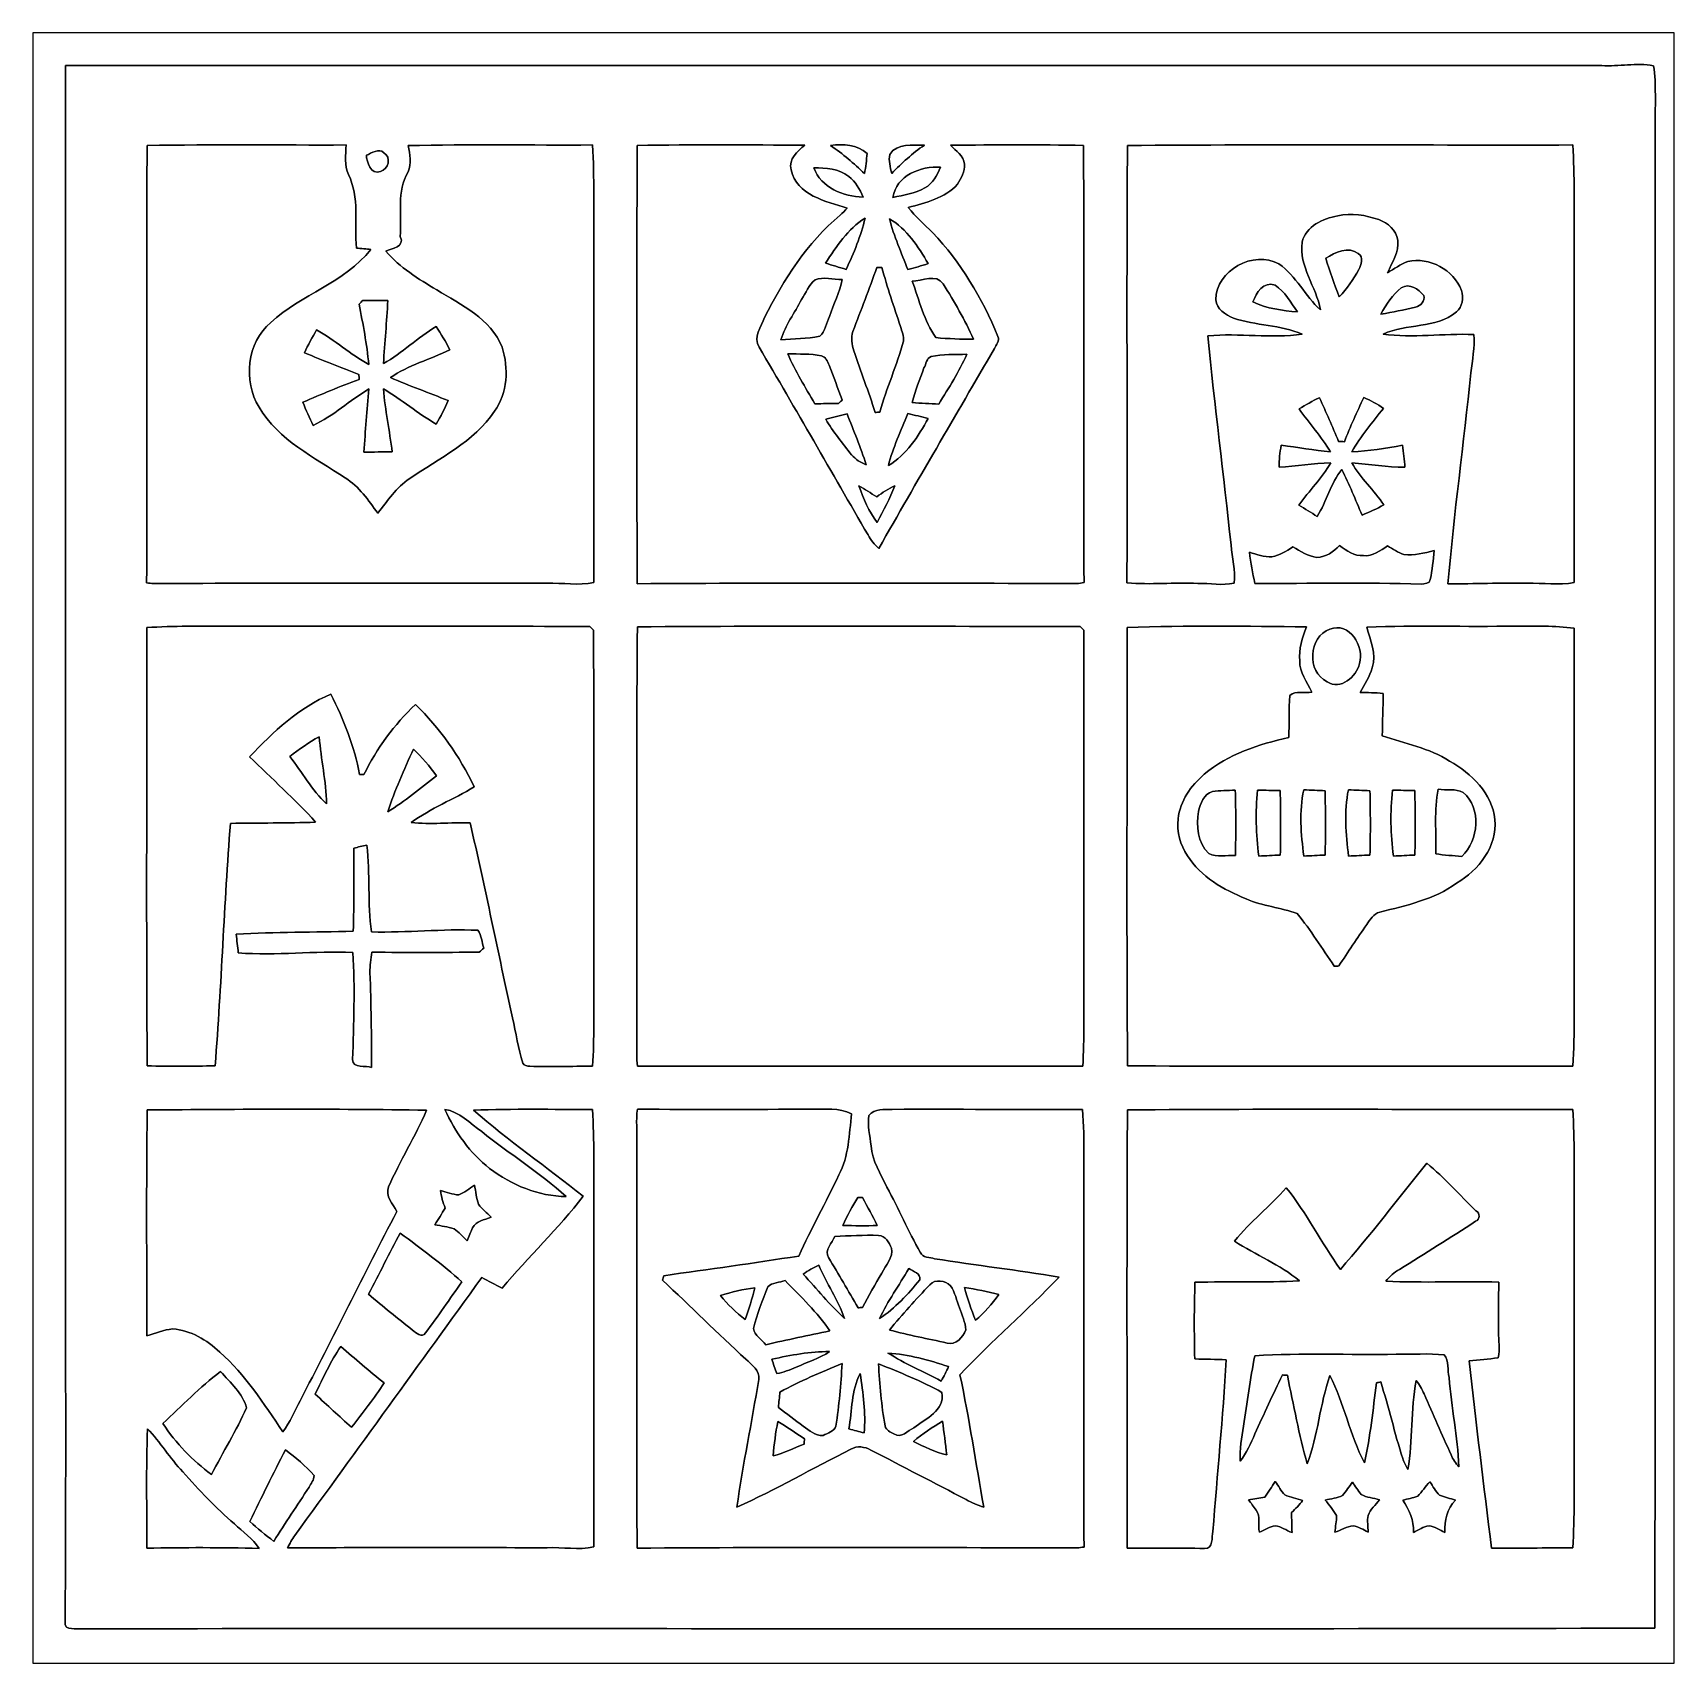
# Model space of a CAD drawing. Header units: centimetres. Extents: x -16.8 to 16.8, y -16.7 to 16.7.
import ezdxf

# ---------------------------------------------------------------- set-up
doc = ezdxf.new("R2010")
doc.units = ezdxf.units.CM
doc.header["$MEASUREMENT"] = 0
doc.layers.add('Layer 1', color=7, linetype='Continuous')

msp = doc.modelspace()

# ---------------------------------------------------------------- linework, layer by layer
at = {"layer": 'Layer 1', "color": 7}
for points, knots in [([(-16.77458, 16.66875), (-16.77458, 16.66875), (16.77458, 16.66875), (16.77458, 16.66875), (16.77458, 16.66875), (16.77458, 16.66875), (16.77458, -16.66875), (16.77458, -16.66875), (16.77458, -16.66875), (16.77458, -16.66875), (-16.77458, -16.66875), (-16.77458, -16.66875), (-16.77458, -16.66875), (-16.77458, -16.66875), (-16.77458, 16.66875), (-16.77458, 16.66875), (-16.77458, 16.66875), (-16.77458, 16.66875), (-16.77458, 16.66875), (-16.77458, 16.66875)], [0, 0, 0, 0, 0.16666667, 0.16666667, 0.16666667, 0.16666667, 0.33333333, 0.33333333, 0.33333333, 0.33333333, 0.5, 0.5, 0.5, 0.5, 0.66666667, 0.66666667, 0.66666667, 0.66666667, 1, 1, 1, 1]), ([(-16.1036, 16.00306), (-16.10536, 8.44056), (-16.1036, 0.87771), (-16.10431, -6.68514), (-16.10431, -6.68514), (-16.1096, -9.75184), (-16.09302, -12.81959), (-16.11418, -15.88594), (-16.11418, -15.88594), (-16.09337, -15.96425), (-15.99494, -15.96108), (-15.93003, -15.96566), (-15.93003, -15.96566), (-5.16079, -15.95226), (5.60952, -15.98013), (16.37877, -15.95191), (16.37877, -15.95191), (16.39923, -5.50157), (16.37665, 4.94877), (16.39006, 15.3991), (16.39006, 15.3991), (16.38018, 15.59772), (16.39429, 15.80162), (16.34984, 15.99671), (16.34984, 15.99671), (16.00341, 16.06268), (15.64287, 15.97484), (15.29292, 15.99882), (15.29292, 15.99882), (4.82741, 16.00094), (-5.63809, 15.99247), (-16.1036, 16.00306)], [0, 0, 0, 0, 0.11111111, 0.11111111, 0.11111111, 0.11111111, 0.22222222, 0.22222222, 0.22222222, 0.22222222, 0.33333333, 0.33333333, 0.33333333, 0.33333333, 0.44444444, 0.44444444, 0.44444444, 0.44444444, 0.55555556, 0.55555556, 0.55555556, 0.55555556, 0.66666667, 0.66666667, 0.66666667, 0.66666667, 0.77777778, 0.77777778, 0.77777778, 0.77777778, 1, 1, 1, 1]), ([(-14.43814, 14.36441), (-13.08312, 14.38945), (-11.72774, 14.37005), (-10.37237, 14.37534), (-10.37237, 14.37534), (-10.37237, 14.17355), (-10.41506, 13.95836), (-10.32475, 13.76856), (-10.32475, 13.76856), (-10.08803, 13.30254), (-10.21115, 12.76738), (-10.15683, 12.26608), (-10.15683, 12.26608), (-10.08415, 12.25973), (-9.93881, 12.24633), (-9.86614, 12.23998), (-9.86614, 12.23998), (-10.40342, 11.5637), (-11.28501, 11.31676), (-11.9126, 10.74773), (-11.9126, 10.74773), (-12.39626, 10.32827), (-12.48445, 9.55146), (-12.14896, 9.01594), (-12.14896, 9.01594), (-11.75456, 8.33579), (-11.01654, 7.98936), (-10.38931, 7.56638), (-10.38931, 7.56638), (-10.10285, 7.39316), (-9.91729, 7.10812), (-9.72361, 6.84459), (-9.72361, 6.84459), (-9.52359, 7.09648), (-9.34614, 7.37411), (-9.07027, 7.55297), (-9.07027, 7.55297), (-8.46984, 7.97419), (-7.75723, 8.2991), (-7.34025, 8.92916), (-7.34025, 8.92916), (-7.07425, 9.30275), (-7.04109, 9.81216), (-7.18397, 10.23973), (-7.18397, 10.23973), (-7.41433, 10.82604), (-8.01617, 11.10509), (-8.51958, 11.41236), (-8.51958, 11.41236), (-8.89071, 11.63814), (-9.27559, 11.86427), (-9.55604, 12.20294), (-9.55604, 12.20294), (-9.44809, 12.26608), (-9.15988, 12.28055), (-9.26394, 12.50421), (-9.26394, 12.50421), (-9.23114, 12.94377), (-9.34261, 13.42566), (-9.10449, 13.82501), (-9.10449, 13.82501), (-9.02829, 13.99716), (-9.06427, 14.18731), (-9.10519, 14.36264), (-9.10519, 14.36264), (-7.84931, 14.39086), (-6.59236, 14.3697), (-5.33612, 14.37499), (-5.33612, 14.37499), (-5.29237, 13.70577), (-5.31213, 13.03479), (-5.30895, 12.36486), (-5.30895, 12.36486), (-5.30825, 10.05311), (-5.31178, 7.74171), (-5.30719, 5.42996), (-5.30719, 5.42996), (-5.62046, 5.36011), (-5.94466, 5.42713), (-6.26181, 5.41232), (-6.26181, 5.41232), (-8.94362, 5.41514), (-11.62579, 5.42219), (-14.30726, 5.40702), (-14.30726, 5.40702), (-14.35453, 5.40985), (-14.40145, 5.41514), (-14.44837, 5.42043), (-14.44837, 5.42043), (-14.43778, 8.40176), (-14.4586, 11.38308), (-14.43814, 14.36441)], [0, 0, 0, 0, 0.04166667, 0.04166667, 0.04166667, 0.04166667, 0.08333333, 0.08333333, 0.08333333, 0.08333333, 0.125, 0.125, 0.125, 0.125, 0.16666667, 0.16666667, 0.16666667, 0.16666667, 0.20833333, 0.20833333, 0.20833333, 0.20833333, 0.25, 0.25, 0.25, 0.25, 0.29166667, 0.29166667, 0.29166667, 0.29166667, 0.33333333, 0.33333333, 0.33333333, 0.33333333, 0.375, 0.375, 0.375, 0.375, 0.41666667, 0.41666667, 0.41666667, 0.41666667, 0.45833333, 0.45833333, 0.45833333, 0.45833333, 0.5, 0.5, 0.5, 0.5, 0.54166667, 0.54166667, 0.54166667, 0.54166667, 0.58333333, 0.58333333, 0.58333333, 0.58333333, 0.625, 0.625, 0.625, 0.625, 0.66666667, 0.66666667, 0.66666667, 0.66666667, 0.70833333, 0.70833333, 0.70833333, 0.70833333, 0.75, 0.75, 0.75, 0.75, 0.79166667, 0.79166667, 0.79166667, 0.79166667, 0.83333333, 0.83333333, 0.83333333, 0.83333333, 0.875, 0.875, 0.875, 0.875, 0.91666667, 0.91666667, 0.91666667, 0.91666667, 1, 1, 1, 1]), ([(-9.95751, 14.1665), (-9.84532, 14.2046), (-9.70633, 14.32066), (-9.59661, 14.21765), (-9.59661, 14.21765), (-9.44351, 14.11922), (-9.50524, 13.88004), (-9.6714, 13.83242), (-9.6714, 13.83242), (-9.86049, 13.74881), (-9.9508, 14.03421), (-9.95751, 14.1665)], [0, 0, 0, 0, 0.25, 0.25, 0.25, 0.25, 0.5, 0.5, 0.5, 0.5, 1, 1, 1, 1]), ([(-4.4196, 14.36441), (-3.27872, 14.38628), (-2.13748, 14.3764), (-0.9966, 14.37005), (-0.9966, 14.37005), (-1.149, 14.24905), (-1.33526, 14.08677), (-1.27176, 13.86769), (-1.27176, 13.86769), (-1.16417, 13.34488), (-0.56127, 13.22282), (-0.13088, 13.08382), (-0.13088, 13.08382), (-0.17639, 13.03337), (-0.22296, 12.98399), (-0.2734, 12.93883), (-0.2734, 12.93883), (-0.9458, 12.37756), (-1.42946, 11.62403), (-1.8161, 10.84651), (-1.8161, 10.84651), (-1.8923, 10.66377), (-2.04752, 10.44257), (-1.9304, 10.24149), (-1.9304, 10.24149), (-1.17757, 8.96726), (-0.44591, 7.68068), (0.29774, 6.40115), (0.29774, 6.40115), (0.35348, 6.29673), (0.43004, 6.20536), (0.51647, 6.12493), (0.51647, 6.12493), (1.29505, 7.49229), (2.08844, 8.85119), (2.87972, 10.21115), (2.87972, 10.21115), (2.91324, 10.28524), (2.99508, 10.37237), (2.94922, 10.46092), (2.94922, 10.46092), (2.63278, 11.23844), (2.19569, 11.97575), (1.61325, 12.58429), (1.61325, 12.58429), (1.45168, 12.75786), (1.264, 12.90673), (1.12007, 13.09617), (1.12007, 13.09617), (1.47391, 13.19777), (1.87043, 13.2842), (2.12443, 13.57348), (2.12443, 13.57348), (2.20627, 13.69236), (2.27683, 13.83489), (2.26836, 13.98305), (2.26836, 13.98305), (2.25178, 14.15556), (2.09232, 14.25434), (1.98437, 14.37005), (1.98437, 14.37005), (2.8889, 14.37781), (3.79377, 14.38346), (4.69829, 14.36652), (4.69829, 14.36652), (4.72581, 11.38661), (4.69935, 8.40669), (4.7117, 5.42678), (4.7117, 5.42678), (4.66196, 5.41902), (4.61257, 5.41055), (4.56318, 5.40597), (4.56318, 5.40597), (1.56774, 5.41937), (-1.42875, 5.42396), (-4.42419, 5.4035), (-4.42419, 5.4035), (-4.4263, 8.39047), (-4.43583, 11.37744), (-4.4196, 14.36441)], [0, 0, 0, 0, 0.04761905, 0.04761905, 0.04761905, 0.04761905, 0.0952381, 0.0952381, 0.0952381, 0.0952381, 0.14285714, 0.14285714, 0.14285714, 0.14285714, 0.19047619, 0.19047619, 0.19047619, 0.19047619, 0.23809524, 0.23809524, 0.23809524, 0.23809524, 0.28571429, 0.28571429, 0.28571429, 0.28571429, 0.33333333, 0.33333333, 0.33333333, 0.33333333, 0.38095238, 0.38095238, 0.38095238, 0.38095238, 0.42857143, 0.42857143, 0.42857143, 0.42857143, 0.47619048, 0.47619048, 0.47619048, 0.47619048, 0.52380952, 0.52380952, 0.52380952, 0.52380952, 0.57142857, 0.57142857, 0.57142857, 0.57142857, 0.61904762, 0.61904762, 0.61904762, 0.61904762, 0.66666667, 0.66666667, 0.66666667, 0.66666667, 0.71428571, 0.71428571, 0.71428571, 0.71428571, 0.76190476, 0.76190476, 0.76190476, 0.76190476, 0.80952381, 0.80952381, 0.80952381, 0.80952381, 0.85714286, 0.85714286, 0.85714286, 0.85714286, 0.9047619, 0.9047619, 0.9047619, 0.9047619, 1, 1, 1, 1]), ([(-0.46884, 14.36441), (-0.20249, 14.40004), (0.06385, 14.38099), (0.27834, 14.20177), (0.27834, 14.20177), (0.26599, 14.06384), (0.25188, 13.9259), (0.22578, 13.78973), (0.22578, 13.78973), (0.00741, 13.99752), (-0.21908, 14.19472), (-0.46884, 14.36441)], [0, 0, 0, 0, 0.25, 0.25, 0.25, 0.25, 0.5, 0.5, 0.5, 0.5, 1, 1, 1, 1]), ([(0.74295, 14.18343), (0.8957, 14.42156), (1.20333, 14.36546), (1.44851, 14.37217), (1.44851, 14.37217), (1.20509, 14.2046), (0.98672, 14.00634), (0.7814, 13.79502), (0.7814, 13.79502), (0.75247, 13.92061), (0.71261, 14.05643), (0.74295, 14.18343)], [0, 0, 0, 0, 0.25, 0.25, 0.25, 0.25, 0.5, 0.5, 0.5, 0.5, 1, 1, 1, 1]), ([(5.59964, 14.36441), (8.63353, 14.39016), (11.66777, 14.36899), (14.70166, 14.37499), (14.70166, 14.37499), (14.72212, 14.05819), (14.72953, 13.74069), (14.72988, 13.42319), (14.72988, 13.42319), (14.72812, 10.75902), (14.72636, 8.09519), (14.73059, 5.43101), (14.73059, 5.43101), (14.41662, 5.36469), (14.09277, 5.42361), (13.77597, 5.41232), (13.77597, 5.41232), (13.23305, 5.43137), (12.69083, 5.39468), (12.14826, 5.4035), (12.14826, 5.4035), (12.27808, 6.84283), (12.46999, 8.27617), (12.62168, 9.71374), (12.62168, 9.71374), (12.64179, 9.97479), (12.70952, 10.23691), (12.67636, 10.50008), (12.67636, 10.50008), (12.059, 10.52266), (11.43776, 10.42494), (10.82322, 10.50572), (10.82322, 10.50572), (11.30053, 10.73573), (11.89955, 10.6105), (12.32323, 10.96045), (12.32323, 10.96045), (12.44459, 11.06311), (12.47528, 11.25432), (12.42695, 11.40142), (12.42695, 11.40142), (12.26467, 11.82194), (11.77078, 12.09675), (11.32875, 11.99021), (11.32875, 11.99021), (11.17847, 11.93906), (11.05147, 11.83852), (10.91459, 11.76196), (10.91459, 11.76196), (11.0109, 11.97504), (11.1573, 12.18318), (11.12449, 12.43048), (11.12449, 12.43048), (11.09592, 12.63509), (10.92165, 12.78043), (10.73679, 12.84887), (10.73679, 12.84887), (10.47044, 12.93883), (10.17729, 12.99598), (9.89894, 12.92437), (9.89894, 12.92437), (9.5945, 12.8711), (9.24877, 12.71764), (9.16869, 12.38603), (9.16869, 12.38603), (9.10272, 11.88438), (9.46044, 11.47798), (9.54511, 11.00384), (9.54511, 11.00384), (9.23008, 11.28854), (9.05087, 11.70023), (8.69562, 11.94223), (8.69562, 11.94223), (8.17457, 12.23151), (7.41574, 11.81453), (7.40445, 11.21198), (7.40445, 11.21198), (7.4228, 11.01901), (7.60024, 10.9026), (7.76464, 10.83416), (7.76464, 10.83416), (8.22396, 10.68211), (8.72666, 10.6994), (9.17363, 10.50572), (9.17363, 10.50572), (8.53334, 10.41506), (7.88705, 10.53218), (7.24535, 10.47362), (7.24535, 10.47362), (7.38046, 9.04593), (7.56708, 7.62317), (7.71631, 6.19654), (7.71631, 6.19654), (7.72936, 5.93725), (7.81756, 5.67619), (7.77946, 5.4162), (7.77946, 5.4162), (7.53745, 5.35552), (7.2831, 5.42396), (7.03792, 5.40949), (7.03792, 5.40949), (6.55567, 5.43842), (6.07025, 5.37492), (5.58941, 5.42431), (5.58941, 5.42431), (5.59964, 8.40422), (5.57918, 11.38449), (5.59964, 14.36441)], [0, 0, 0, 0, 0.03571429, 0.03571429, 0.03571429, 0.03571429, 0.07142857, 0.07142857, 0.07142857, 0.07142857, 0.10714286, 0.10714286, 0.10714286, 0.10714286, 0.14285714, 0.14285714, 0.14285714, 0.14285714, 0.17857143, 0.17857143, 0.17857143, 0.17857143, 0.21428571, 0.21428571, 0.21428571, 0.21428571, 0.25, 0.25, 0.25, 0.25, 0.28571429, 0.28571429, 0.28571429, 0.28571429, 0.32142857, 0.32142857, 0.32142857, 0.32142857, 0.35714286, 0.35714286, 0.35714286, 0.35714286, 0.39285714, 0.39285714, 0.39285714, 0.39285714, 0.42857143, 0.42857143, 0.42857143, 0.42857143, 0.46428571, 0.46428571, 0.46428571, 0.46428571, 0.5, 0.5, 0.5, 0.5, 0.53571429, 0.53571429, 0.53571429, 0.53571429, 0.57142857, 0.57142857, 0.57142857, 0.57142857, 0.60714286, 0.60714286, 0.60714286, 0.60714286, 0.64285714, 0.64285714, 0.64285714, 0.64285714, 0.67857143, 0.67857143, 0.67857143, 0.67857143, 0.71428571, 0.71428571, 0.71428571, 0.71428571, 0.75, 0.75, 0.75, 0.75, 0.78571429, 0.78571429, 0.78571429, 0.78571429, 0.82142857, 0.82142857, 0.82142857, 0.82142857, 0.85714286, 0.85714286, 0.85714286, 0.85714286, 0.89285714, 0.89285714, 0.89285714, 0.89285714, 0.92857143, 0.92857143, 0.92857143, 0.92857143, 1, 1, 1, 1]), ([(-0.81033, 13.90826), (-0.56797, 13.90615), (-0.29175, 13.89662), (-0.09772, 13.73011), (-0.09772, 13.73011), (0.04198, 13.62463), (0.13088, 13.47047), (0.19473, 13.31066), (0.19473, 13.31066), (-0.20673, 13.31983), (-0.66675, 13.50327), (-0.81033, 13.90826)], [0, 0, 0, 0, 0.25, 0.25, 0.25, 0.25, 0.5, 0.5, 0.5, 0.5, 1, 1, 1, 1]), ([(0.80398, 13.30325), (0.87383, 13.75375), (1.37619, 13.94425), (1.78082, 13.92202), (1.78082, 13.92202), (1.70709, 13.76116), (1.62066, 13.58653), (1.45944, 13.49657), (1.45944, 13.49657), (1.25836, 13.38545), (1.02482, 13.35193), (0.80398, 13.30325)], [0, 0, 0, 0, 0.25, 0.25, 0.25, 0.25, 0.5, 0.5, 0.5, 0.5, 1, 1, 1, 1]), ([(-0.57326, 11.95881), (-0.3496, 12.29924), (-0.11571, 12.66049), (0.23742, 12.87956), (0.23742, 12.87956), (0.15275, 12.51585), (0.00741, 12.1666), (-0.15311, 11.83005), (-0.15311, 11.83005), (-0.29281, 11.87379), (-0.43392, 11.91648), (-0.57326, 11.95881)], [0, 0, 0, 0, 0.25, 0.25, 0.25, 0.25, 0.5, 0.5, 0.5, 0.5, 1, 1, 1, 1]), ([(0.73519, 12.86581), (1.08973, 12.6552), (1.32327, 12.29854), (1.52682, 11.94999), (1.52682, 11.94999), (1.38959, 11.90554), (1.2513, 11.86427), (1.11196, 11.82617), (1.11196, 11.82617), (0.97719, 12.16942), (0.82691, 12.50774), (0.73519, 12.86581)], [0, 0, 0, 0, 0.25, 0.25, 0.25, 0.25, 0.5, 0.5, 0.5, 0.5, 1, 1, 1, 1]), ([(9.65376, 12.06077), (9.84109, 12.17754), (10.11626, 12.31124), (10.31769, 12.15284), (10.31769, 12.15284), (10.43234, 12.08052), (10.38084, 11.92706), (10.32933, 11.82687), (10.32933, 11.82687), (10.21539, 11.62897), (10.08662, 11.436), (9.92752, 11.2709), (9.92752, 11.2709), (9.83192, 11.53266), (9.72714, 11.7916), (9.65376, 12.06077)], [0, 0, 0, 0, 0.2, 0.2, 0.2, 0.2, 0.4, 0.4, 0.4, 0.4, 0.6, 0.6, 0.6, 0.6, 1, 1, 1, 1]), ([(0.4759, 11.87062), (0.5013, 11.87062), (0.5521, 11.87062), (0.57714, 11.87062), (0.57714, 11.87062), (0.69462, 11.46387), (0.82338, 11.06064), (0.96167, 10.66059), (0.96167, 10.66059), (0.98884, 10.56464), (1.03364, 10.46621), (1.01882, 10.36426), (1.01882, 10.36426), (0.889, 9.87072), (0.67628, 9.40364), (0.53587, 8.91293), (0.53587, 8.91293), (0.51223, 8.91117), (0.46496, 8.90799), (0.44132, 8.90658), (0.44132, 8.90658), (0.31044, 9.33168), (0.14605, 9.74549), (0.00564, 10.16706), (0.00564, 10.16706), (-0.02999, 10.29264), (-0.05927, 10.43234), (-0.01199, 10.55793), (-0.01199, 10.55793), (0.15134, 10.99502), (0.32491, 11.42859), (0.4759, 11.87062)], [0, 0, 0, 0, 0.11111111, 0.11111111, 0.11111111, 0.11111111, 0.22222222, 0.22222222, 0.22222222, 0.22222222, 0.33333333, 0.33333333, 0.33333333, 0.33333333, 0.44444444, 0.44444444, 0.44444444, 0.44444444, 0.55555556, 0.55555556, 0.55555556, 0.55555556, 0.66666667, 0.66666667, 0.66666667, 0.66666667, 0.77777778, 0.77777778, 0.77777778, 0.77777778, 1, 1, 1, 1]), ([(1.19909, 11.59298), (1.39382, 11.58734), (1.6951, 11.75491), (1.83162, 11.53372), (1.83162, 11.53372), (2.06481, 11.17247), (2.27401, 10.79465), (2.45604, 10.40553), (2.45604, 10.40553), (2.19851, 10.4013), (1.94063, 10.41259), (1.68487, 10.43622), (1.68487, 10.43622), (1.44357, 10.78054), (1.3395, 11.20034), (1.19909, 11.59298)], [0, 0, 0, 0, 0.2, 0.2, 0.2, 0.2, 0.4, 0.4, 0.4, 0.4, 0.6, 0.6, 0.6, 0.6, 1, 1, 1, 1]), ([(-0.78528, 11.61556), (-0.61242, 11.69352), (-0.41487, 11.61239), (-0.23424, 11.62473), (-0.23424, 11.62473), (-0.28011, 11.36121), (-0.41063, 11.12344), (-0.48966, 10.86979), (-0.48966, 10.86979), (-0.5521, 10.73644), (-0.57221, 10.56428), (-0.68968, 10.46409), (-0.68968, 10.46409), (-0.94933, 10.40624), (-1.22167, 10.41823), (-1.48625, 10.39248), (-1.48625, 10.39248), (-1.39136, 10.68917), (-1.20438, 10.94352), (-1.05974, 11.21657), (-1.05974, 11.21657), (-0.97261, 11.35027), (-0.9144, 11.51431), (-0.78528, 11.61556)], [0, 0, 0, 0, 0.14285714, 0.14285714, 0.14285714, 0.14285714, 0.28571429, 0.28571429, 0.28571429, 0.28571429, 0.42857143, 0.42857143, 0.42857143, 0.42857143, 0.57142857, 0.57142857, 0.57142857, 0.57142857, 0.71428571, 0.71428571, 0.71428571, 0.71428571, 1, 1, 1, 1]), ([(8.16222, 11.1693), (8.23666, 11.34957), (8.37212, 11.59616), (8.61554, 11.50902), (8.61554, 11.50902), (8.81697, 11.37814), (8.93974, 11.15307), (9.07874, 10.96081), (9.07874, 10.96081), (8.76617, 10.98621), (8.44656, 11.02889), (8.16222, 11.1693)], [0, 0, 0, 0, 0.25, 0.25, 0.25, 0.25, 0.5, 0.5, 0.5, 0.5, 1, 1, 1, 1]), ([(11.19364, 11.45469), (11.37144, 11.55841), (11.54606, 11.42612), (11.65789, 11.29806), (11.65789, 11.29806), (11.68859, 11.18235), (11.59298, 11.08428), (11.4875, 11.05888), (11.4875, 11.05888), (11.25432, 11.00208), (11.01901, 10.95446), (10.78195, 10.91847), (10.78195, 10.91847), (10.88672, 11.1185), (11.01972, 11.30935), (11.19364, 11.45469)], [0, 0, 0, 0, 0.2, 0.2, 0.2, 0.2, 0.4, 0.4, 0.4, 0.4, 0.6, 0.6, 0.6, 0.6, 1, 1, 1, 1]), ([(-10.02806, 11.19823), (-9.85802, 11.19752), (-9.68763, 11.19787), (-9.51759, 11.19258), (-9.51759, 11.19258), (-9.53946, 10.7629), (-9.5825, 10.33462), (-9.60649, 9.90494), (-9.60649, 9.90494), (-9.22584, 10.12613), (-8.90482, 10.43376), (-8.53087, 10.66447), (-8.53087, 10.66447), (-8.43351, 10.5089), (-8.32979, 10.35544), (-8.25183, 10.18857), (-8.25183, 10.18857), (-8.65152, 9.9882), (-9.09673, 9.87496), (-9.46679, 9.61743), (-9.46679, 9.61743), (-9.07662, 9.45092), (-8.67657, 9.3091), (-8.28428, 9.14788), (-8.28428, 9.14788), (-8.35201, 8.98207), (-8.43844, 8.82438), (-8.5284, 8.66951), (-8.5284, 8.66951), (-8.90693, 8.87977), (-9.23325, 9.17116), (-9.60896, 9.38636), (-9.60896, 9.38636), (-9.57157, 8.95385), (-9.48231, 8.52805), (-9.42904, 8.09766), (-9.42904, 8.09766), (-9.62166, 8.09766), (-9.81428, 8.09731), (-10.00654, 8.0966), (-10.00654, 8.0966), (-9.98114, 8.52699), (-9.93704, 8.95632), (-9.90459, 9.38636), (-9.90459, 9.38636), (-10.29617, 9.15564), (-10.62884, 8.83461), (-11.043, 8.64059), (-11.043, 8.64059), (-11.11603, 8.79722), (-11.19505, 8.95068), (-11.25502, 9.11296), (-11.25502, 9.11296), (-10.87684, 9.27841), (-10.49655, 9.43963), (-10.10708, 9.57721), (-10.10708, 9.57721), (-10.10744, 9.60367), (-10.10779, 9.65694), (-10.10779, 9.6834), (-10.10779, 9.6834), (-10.47785, 9.83192), (-10.85003, 9.97479), (-11.2201, 10.12225), (-11.2201, 10.12225), (-11.15378, 10.28841), (-11.06064, 10.44152), (-10.97386, 10.59709), (-10.97386, 10.59709), (-10.60238, 10.38507), (-10.28241, 10.09403), (-9.90812, 9.88695), (-9.90812, 9.88695), (-9.94516, 10.30252), (-10.02912, 10.7121), (-10.1025, 11.12203), (-10.1025, 11.12203), (-10.0778, 11.14743), (-10.05276, 11.17283), (-10.02806, 11.19823)], [0, 0, 0, 0, 0.04761905, 0.04761905, 0.04761905, 0.04761905, 0.0952381, 0.0952381, 0.0952381, 0.0952381, 0.14285714, 0.14285714, 0.14285714, 0.14285714, 0.19047619, 0.19047619, 0.19047619, 0.19047619, 0.23809524, 0.23809524, 0.23809524, 0.23809524, 0.28571429, 0.28571429, 0.28571429, 0.28571429, 0.33333333, 0.33333333, 0.33333333, 0.33333333, 0.38095238, 0.38095238, 0.38095238, 0.38095238, 0.42857143, 0.42857143, 0.42857143, 0.42857143, 0.47619048, 0.47619048, 0.47619048, 0.47619048, 0.52380952, 0.52380952, 0.52380952, 0.52380952, 0.57142857, 0.57142857, 0.57142857, 0.57142857, 0.61904762, 0.61904762, 0.61904762, 0.61904762, 0.66666667, 0.66666667, 0.66666667, 0.66666667, 0.71428571, 0.71428571, 0.71428571, 0.71428571, 0.76190476, 0.76190476, 0.76190476, 0.76190476, 0.80952381, 0.80952381, 0.80952381, 0.80952381, 0.85714286, 0.85714286, 0.85714286, 0.85714286, 0.9047619, 0.9047619, 0.9047619, 0.9047619, 1, 1, 1, 1]), ([(-1.34549, 10.10708), (-1.11654, 10.09756), (-0.88265, 10.10885), (-0.65617, 10.06334), (-0.65617, 10.06334), (-0.56339, 10.04641), (-0.53411, 9.94657), (-0.49848, 9.87284), (-0.49848, 9.87284), (-0.40464, 9.63824), (-0.32385, 9.39906), (-0.22825, 9.16552), (-0.22825, 9.16552), (-0.25541, 9.14012), (-0.28258, 9.11472), (-0.30903, 9.08897), (-0.30903, 9.08897), (-0.47025, 9.08791), (-0.63006, 9.0865), (-0.79022, 9.08332), (-0.79022, 9.08332), (-0.98601, 9.41881), (-1.18886, 9.75113), (-1.34549, 10.10708)], [0, 0, 0, 0, 0.14285714, 0.14285714, 0.14285714, 0.14285714, 0.28571429, 0.28571429, 0.28571429, 0.28571429, 0.42857143, 0.42857143, 0.42857143, 0.42857143, 0.57142857, 0.57142857, 0.57142857, 0.57142857, 0.71428571, 0.71428571, 0.71428571, 0.71428571, 1, 1, 1, 1]), ([(1.58609, 10.04852), (1.82704, 10.09862), (2.07363, 10.09262), (2.31846, 10.09474), (2.31846, 10.09474), (2.15794, 9.73914), (1.94804, 9.40894), (1.74307, 9.07803), (1.74307, 9.07803), (1.56139, 9.08685), (1.38042, 9.08932), (1.2005, 9.1126), (1.2005, 9.1126), (1.26259, 9.35284), (1.35396, 9.58356), (1.44074, 9.81534), (1.44074, 9.81534), (1.4859, 9.88483), (1.49049, 10.01712), (1.58609, 10.04852)], [0, 0, 0, 0, 0.16666667, 0.16666667, 0.16666667, 0.16666667, 0.33333333, 0.33333333, 0.33333333, 0.33333333, 0.5, 0.5, 0.5, 0.5, 0.66666667, 0.66666667, 0.66666667, 0.66666667, 1, 1, 1, 1]), ([(9.10661, 8.98066), (9.24384, 9.05969), (9.38107, 9.14224), (9.52676, 9.20609), (9.52676, 9.20609), (9.65447, 8.90905), (9.79734, 8.61766), (9.912, 8.31462), (9.912, 8.31462), (9.95186, 8.31215), (9.99243, 8.30968), (10.03335, 8.30721), (10.03335, 8.30721), (10.15577, 8.61307), (10.28629, 8.91575), (10.43376, 9.21067), (10.43376, 9.21067), (10.57346, 9.1507), (10.70575, 9.07556), (10.83204, 8.99019), (10.83204, 8.99019), (10.60838, 8.69985), (10.3632, 8.42222), (10.18716, 8.09872), (10.18716, 8.09872), (10.53359, 8.12236), (10.87826, 8.16963), (11.21904, 8.23666), (11.21904, 8.23666), (11.24338, 8.08708), (11.26137, 7.93644), (11.27231, 7.7851), (11.27231, 7.7851), (10.90824, 7.78475), (10.54911, 7.85036), (10.18681, 7.87717), (10.18681, 7.87717), (10.35861, 7.55791), (10.6426, 7.31837), (10.8391, 7.01499), (10.8391, 7.01499), (10.69481, 6.93773), (10.54664, 6.86894), (10.39601, 6.80579), (10.39601, 6.80579), (10.25807, 7.118), (10.13954, 7.43867), (9.97902, 7.7403), (9.97902, 7.7403), (9.75677, 7.45243), (9.66646, 7.08942), (9.47984, 6.78004), (9.47984, 6.78004), (9.3539, 6.85518), (9.22796, 6.93349), (9.10414, 7.01075), (9.10414, 7.01075), (9.31122, 7.30638), (9.57686, 7.56144), (9.75395, 7.87753), (9.75395, 7.87753), (9.39976, 7.868), (9.05016, 7.80874), (8.69738, 7.7851), (8.69738, 7.7851), (8.70021, 7.93609), (8.71079, 8.08708), (8.7436, 8.23454), (8.7436, 8.23454), (9.07874, 8.19115), (9.41282, 8.13717), (9.74901, 8.09907), (9.74901, 8.09907), (9.56416, 8.4134), (9.31792, 8.68504), (9.10661, 8.98066)], [0, 0, 0, 0, 0.05, 0.05, 0.05, 0.05, 0.1, 0.1, 0.1, 0.1, 0.15, 0.15, 0.15, 0.15, 0.2, 0.2, 0.2, 0.2, 0.25, 0.25, 0.25, 0.25, 0.3, 0.3, 0.3, 0.3, 0.35, 0.35, 0.35, 0.35, 0.4, 0.4, 0.4, 0.4, 0.45, 0.45, 0.45, 0.45, 0.5, 0.5, 0.5, 0.5, 0.55, 0.55, 0.55, 0.55, 0.6, 0.6, 0.6, 0.6, 0.65, 0.65, 0.65, 0.65, 0.7, 0.7, 0.7, 0.7, 0.75, 0.75, 0.75, 0.75, 0.8, 0.8, 0.8, 0.8, 0.85, 0.85, 0.85, 0.85, 0.9, 0.9, 0.9, 0.9, 1, 1, 1, 1]), ([(-0.56727, 8.76547), (-0.42298, 8.80569), (-0.27764, 8.84237), (-0.13159, 8.87871), (-0.13159, 8.87871), (-0.00071, 8.53193), (0.15064, 8.19185), (0.25718, 7.83625), (0.25718, 7.83625), (0.14464, 7.8807), (0.03951, 7.94597), (-0.0381, 8.03981), (-0.0381, 8.03981), (-0.22825, 8.27123), (-0.41346, 8.50829), (-0.56727, 8.76547)], [0, 0, 0, 0, 0.2, 0.2, 0.2, 0.2, 0.4, 0.4, 0.4, 0.4, 0.6, 0.6, 0.6, 0.6, 1, 1, 1, 1]), ([(1.11266, 8.88224), (1.25024, 8.8519), (1.38712, 8.81592), (1.52435, 8.78311), (1.52435, 8.78311), (1.32786, 8.41375), (1.07809, 8.04051), (0.71437, 7.81932), (0.71437, 7.81932), (0.80327, 8.18762), (0.97049, 8.53228), (1.11266, 8.88224)], [0, 0, 0, 0, 0.25, 0.25, 0.25, 0.25, 0.5, 0.5, 0.5, 0.5, 1, 1, 1, 1]), ([(0.11042, 7.4041), (0.23495, 7.33531), (0.35384, 7.25734), (0.47413, 7.18114), (0.47413, 7.18114), (0.5902, 7.26687), (0.71191, 7.34519), (0.84279, 7.40586), (0.84279, 7.40586), (0.74824, 7.14481), (0.60995, 6.9028), (0.4826, 6.65692), (0.4826, 6.65692), (0.31115, 6.87811), (0.20638, 7.1434), (0.11042, 7.4041)], [0, 0, 0, 0, 0.2, 0.2, 0.2, 0.2, 0.4, 0.4, 0.4, 0.4, 0.6, 0.6, 0.6, 0.6, 1, 1, 1, 1]), ([(9.47244, 5.94289), (9.65623, 5.94889), (9.81428, 6.05684), (9.93634, 6.18596), (9.93634, 6.18596), (10.08027, 6.08013), (10.23302, 5.96089), (10.42564, 5.98029), (10.42564, 5.98029), (10.61685, 5.95101), (10.76537, 6.08542), (10.91741, 6.17714), (10.91741, 6.17714), (11.02819, 6.11858), (11.13084, 6.03744), (11.2522, 5.99934), (11.2522, 5.99934), (11.4614, 5.97394), (11.66777, 6.03285), (11.86886, 6.08048), (11.86886, 6.08048), (11.84698, 5.88327), (11.83217, 5.68431), (11.79019, 5.48993), (11.79019, 5.48993), (11.77537, 5.40138), (11.67059, 5.40244), (11.6011, 5.39679), (11.6011, 5.39679), (10.46833, 5.43278), (9.33485, 5.40879), (8.20244, 5.40808), (8.20244, 5.40808), (8.16081, 5.6201), (8.12341, 5.83283), (8.09166, 6.04626), (8.09166, 6.04626), (8.24195, 6.0011), (8.39329, 5.95418), (8.55239, 5.95066), (8.55239, 5.95066), (8.70938, 5.98417), (8.84943, 6.06743), (8.98137, 6.15597), (8.98137, 6.15597), (9.13306, 6.06143), (9.29252, 5.97147), (9.47244, 5.94289)], [0, 0, 0, 0, 0.07692308, 0.07692308, 0.07692308, 0.07692308, 0.15384615, 0.15384615, 0.15384615, 0.15384615, 0.23076923, 0.23076923, 0.23076923, 0.23076923, 0.30769231, 0.30769231, 0.30769231, 0.30769231, 0.38461538, 0.38461538, 0.38461538, 0.38461538, 0.46153846, 0.46153846, 0.46153846, 0.46153846, 0.53846154, 0.53846154, 0.53846154, 0.53846154, 0.61538462, 0.61538462, 0.61538462, 0.61538462, 0.69230769, 0.69230769, 0.69230769, 0.69230769, 0.76923077, 0.76923077, 0.76923077, 0.76923077, 0.84615385, 0.84615385, 0.84615385, 0.84615385, 1, 1, 1, 1]), ([(-14.44554, 4.50674), (-13.89415, 4.54378), (-13.34064, 4.5339), (-12.78819, 4.53425), (-12.78819, 4.53425), (-10.32157, 4.52896), (-7.85495, 4.5399), (-5.38833, 4.52896), (-5.38833, 4.52896), (-5.36363, 4.50391), (-5.33859, 4.47922), (-5.31354, 4.45417), (-5.31354, 4.45417), (-5.30296, 2.04646), (-5.31354, -0.3616), (-5.3086, -2.76931), (-5.3086, -2.76931), (-5.31001, -3.33269), (-5.29766, -3.89714), (-5.33259, -4.46052), (-5.33259, -4.46052), (-5.76086, -4.46229), (-6.18878, -4.47675), (-6.6167, -4.46299), (-6.6167, -4.46299), (-6.66679, -4.45735), (-6.73664, -4.45452), (-6.75746, -4.39949), (-6.75746, -4.39949), (-6.85906, -4.09928), (-6.89681, -3.78284), (-6.96771, -3.47486), (-6.96771, -3.47486), (-7.26511, -2.14701), (-7.52581, -0.81068), (-7.83696, 0.514), (-7.83696, 0.514), (-8.23807, 0.52458), (-8.64129, 0.47837), (-9.04099, 0.51964), (-9.04099, 0.51964), (-8.64306, 0.81562), (-8.17245, 0.98989), (-7.753, 1.2506), (-7.753, 1.2506), (-8.04827, 1.87643), (-8.45855, 2.45004), (-8.95315, 2.93405), (-8.95315, 2.93405), (-9.3853, 2.52483), (-9.74619, 2.03729), (-10.00619, 1.50178), (-10.00619, 1.50178), (-10.02841, 1.50178), (-10.07251, 1.50178), (-10.09474, 1.50213), (-10.09474, 1.50213), (-10.20269, 2.07716), (-10.41859, 2.62502), (-10.68105, 3.14643), (-10.68105, 3.14643), (-11.33404, 2.87514), (-11.8618, 2.37067), (-12.34264, 1.86584), (-12.34264, 1.86584), (-11.89426, 1.41923), (-11.41942, 0.99766), (-10.99361, 0.52917), (-10.99361, 0.52917), (-11.57429, 0.50271), (-12.15566, 0.51682), (-12.73669, 0.50412), (-12.73669, 0.50412), (-12.86369, -1.14653), (-12.91696, -2.80211), (-13.04925, -4.45206), (-13.04925, -4.45206), (-13.51104, -4.4644), (-13.97318, -4.46687), (-14.43496, -4.45558), (-14.43496, -4.45558), (-14.46071, -1.46826), (-14.43955, 1.51941), (-14.44554, 4.50674)], [0, 0, 0, 0, 0.04545455, 0.04545455, 0.04545455, 0.04545455, 0.09090909, 0.09090909, 0.09090909, 0.09090909, 0.13636364, 0.13636364, 0.13636364, 0.13636364, 0.18181818, 0.18181818, 0.18181818, 0.18181818, 0.22727273, 0.22727273, 0.22727273, 0.22727273, 0.27272727, 0.27272727, 0.27272727, 0.27272727, 0.31818182, 0.31818182, 0.31818182, 0.31818182, 0.36363636, 0.36363636, 0.36363636, 0.36363636, 0.40909091, 0.40909091, 0.40909091, 0.40909091, 0.45454545, 0.45454545, 0.45454545, 0.45454545, 0.5, 0.5, 0.5, 0.5, 0.54545455, 0.54545455, 0.54545455, 0.54545455, 0.59090909, 0.59090909, 0.59090909, 0.59090909, 0.63636364, 0.63636364, 0.63636364, 0.63636364, 0.68181818, 0.68181818, 0.68181818, 0.68181818, 0.72727273, 0.72727273, 0.72727273, 0.72727273, 0.77272727, 0.77272727, 0.77272727, 0.77272727, 0.81818182, 0.81818182, 0.81818182, 0.81818182, 0.86363636, 0.86363636, 0.86363636, 0.86363636, 0.90909091, 0.90909091, 0.90909091, 0.90909091, 1, 1, 1, 1]), ([(-4.41643, 4.52226), (-1.40018, 4.54554), (1.61607, 4.53073), (4.63232, 4.52967), (4.63232, 4.52967), (4.65631, 4.50462), (4.6803, 4.47922), (4.70464, 4.45382), (4.70464, 4.45382), (4.71664, 2.04611), (4.705, -0.3616), (4.71029, -2.76931), (4.71029, -2.76931), (4.70852, -3.33304), (4.72122, -3.89784), (4.6863, -4.46123), (4.6863, -4.46123), (1.65206, -4.46511), (-1.38183, -4.46017), (-4.41607, -4.4637), (-4.41607, -4.4637), (-4.43865, -4.30036), (-4.42983, -4.1335), (-4.43159, -3.96981), (-4.43159, -3.96981), (-4.41501, -1.13912), (-4.44465, 1.69157), (-4.41643, 4.52226)], [0, 0, 0, 0, 0.125, 0.125, 0.125, 0.125, 0.25, 0.25, 0.25, 0.25, 0.375, 0.375, 0.375, 0.375, 0.5, 0.5, 0.5, 0.5, 0.625, 0.625, 0.625, 0.625, 0.75, 0.75, 0.75, 0.75, 1, 1, 1, 1]), ([(5.59223, 4.50674), (6.8132, 4.55718), (8.03663, 4.53566), (9.25865, 4.51979), (9.25865, 4.51979), (9.17575, 4.2986), (9.09779, 4.07035), (9.12072, 3.8287), (9.12072, 3.8287), (9.11366, 3.58881), (9.26888, 3.39619), (9.36625, 3.18946), (9.36625, 3.18946), (9.22373, 3.16054), (9.03958, 3.22439), (8.91787, 3.11714), (8.91787, 3.11714), (8.89952, 2.8321), (8.90587, 2.54564), (8.89811, 2.25954), (8.89811, 2.25954), (8.28534, 2.11808), (7.65704, 1.92581), (7.17056, 1.50777), (7.17056, 1.50777), (6.89645, 1.27811), (6.67244, 0.9592), (6.63751, 0.59514), (6.63751, 0.59514), (6.60082, 0.33302), (6.67491, 0.05715), (6.82837, -0.15769), (6.82837, -0.15769), (7.09824, -0.59337), (7.56638, -0.8509), (8.0264, -1.04211), (8.0264, -1.04211), (8.35907, -1.19098), (8.7309, -1.2125), (9.06851, -1.34091), (9.06851, -1.34091), (9.34755, -1.68028), (9.57686, -2.05705), (9.82768, -2.41759), (9.82768, -2.41759), (9.85132, -2.41618), (9.89894, -2.413), (9.92258, -2.41159), (9.92258, -2.41159), (10.10391, -2.12443), (10.29829, -1.84573), (10.48949, -1.56528), (10.48949, -1.56528), (10.55899, -1.46685), (10.6299, -1.34232), (10.75725, -1.31198), (10.75725, -1.31198), (11.29912, -1.17475), (11.86497, -1.05304), (12.32747, -0.72108), (12.32747, -0.72108), (12.77444, -0.44909), (13.16461, 0.02963), (13.10816, 0.58314), (13.10816, 0.58314), (13.05489, 1.11972), (12.6305, 1.52471), (12.18565, 1.77765), (12.18565, 1.77765), (11.76655, 2.04294), (11.2716, 2.1396), (10.80841, 2.29658), (10.80841, 2.29658), (10.81158, 2.58516), (10.82922, 2.87267), (10.82357, 3.16089), (10.82357, 3.16089), (10.66729, 3.17641), (10.5096, 3.17782), (10.35332, 3.181), (10.35332, 3.181), (10.44187, 3.3461), (10.55899, 3.49956), (10.59991, 3.68618), (10.59991, 3.68618), (10.6994, 3.97051), (10.56393, 4.24603), (10.49337, 4.51767), (10.49337, 4.51767), (11.50479, 4.55224), (12.51691, 4.52191), (13.52903, 4.53637), (13.52903, 4.53637), (13.92943, 4.53355), (14.33407, 4.54978), (14.73235, 4.49298), (14.73235, 4.49298), (14.72389, 2.18969), (14.73024, -0.11324), (14.72847, -2.41653), (14.72847, -2.41653), (14.72494, -3.09809), (14.74541, -3.78037), (14.70519, -4.46123), (14.70519, -4.46123), (11.67095, -4.45876), (8.63671, -4.47287), (5.60282, -4.45452), (5.60282, -4.45452), (5.57671, -1.46756), (5.59823, 1.51977), (5.59223, 4.50674)], [0, 0, 0, 0, 0.03448276, 0.03448276, 0.03448276, 0.03448276, 0.06896552, 0.06896552, 0.06896552, 0.06896552, 0.10344828, 0.10344828, 0.10344828, 0.10344828, 0.13793103, 0.13793103, 0.13793103, 0.13793103, 0.17241379, 0.17241379, 0.17241379, 0.17241379, 0.20689655, 0.20689655, 0.20689655, 0.20689655, 0.24137931, 0.24137931, 0.24137931, 0.24137931, 0.27586207, 0.27586207, 0.27586207, 0.27586207, 0.31034483, 0.31034483, 0.31034483, 0.31034483, 0.34482759, 0.34482759, 0.34482759, 0.34482759, 0.37931034, 0.37931034, 0.37931034, 0.37931034, 0.4137931, 0.4137931, 0.4137931, 0.4137931, 0.44827586, 0.44827586, 0.44827586, 0.44827586, 0.48275862, 0.48275862, 0.48275862, 0.48275862, 0.51724138, 0.51724138, 0.51724138, 0.51724138, 0.55172414, 0.55172414, 0.55172414, 0.55172414, 0.5862069, 0.5862069, 0.5862069, 0.5862069, 0.62068966, 0.62068966, 0.62068966, 0.62068966, 0.65517241, 0.65517241, 0.65517241, 0.65517241, 0.68965517, 0.68965517, 0.68965517, 0.68965517, 0.72413793, 0.72413793, 0.72413793, 0.72413793, 0.75862069, 0.75862069, 0.75862069, 0.75862069, 0.79310345, 0.79310345, 0.79310345, 0.79310345, 0.82758621, 0.82758621, 0.82758621, 0.82758621, 0.86206897, 0.86206897, 0.86206897, 0.86206897, 0.89655172, 0.89655172, 0.89655172, 0.89655172, 0.93103448, 0.93103448, 0.93103448, 0.93103448, 1, 1, 1, 1]), ([(9.73702, 4.4771), (10.13707, 4.6295), (10.45175, 4.12291), (10.34062, 3.77119), (10.34062, 3.77119), (10.28241, 3.50485), (9.95151, 3.21345), (9.68199, 3.40113), (9.68199, 3.40113), (9.25477, 3.59657), (9.3024, 4.32047), (9.73702, 4.4771)], [0, 0, 0, 0, 0.25, 0.25, 0.25, 0.25, 0.5, 0.5, 0.5, 0.5, 1, 1, 1, 1]), ([(-11.52419, 1.87431), (-11.32981, 2.01612), (-11.13649, 2.16288), (-10.922, 2.27295), (-10.922, 2.27295), (-10.88178, 1.81575), (-10.78018, 1.36243), (-10.77207, 0.90276), (-10.77207, 0.90276), (-11.07299, 1.18357), (-11.27054, 1.55328), (-11.52419, 1.87431)], [0, 0, 0, 0, 0.25, 0.25, 0.25, 0.25, 0.5, 0.5, 0.5, 0.5, 1, 1, 1, 1]), ([(-8.99513, 2.02424), (-8.82191, 1.85702), (-8.66281, 1.67464), (-8.52629, 1.47638), (-8.52629, 1.47638), (-8.85508, 1.22767), (-9.16728, 0.95462), (-9.52041, 0.73942), (-9.52041, 0.73942), (-9.37754, 1.17934), (-9.1821, 1.60161), (-8.99513, 2.02424)], [0, 0, 0, 0, 0.25, 0.25, 0.25, 0.25, 0.5, 0.5, 0.5, 0.5, 1, 1, 1, 1]), ([(7.33637, 1.15852), (7.49053, 1.1751), (7.64716, 1.17863), (7.80309, 1.1811), (7.80309, 1.1811), (7.81614, 0.73589), (7.81685, 0.29069), (7.80521, -0.15487), (7.80521, -0.15487), (7.6267, -0.13511), (7.42527, -0.20461), (7.26087, -0.11218), (7.26087, -0.11218), (7.02874, 0.10583), (7.00652, 0.45085), (7.05097, 0.74683), (7.05097, 0.74683), (7.09013, 0.90911), (7.16245, 1.10137), (7.33637, 1.15852)], [0, 0, 0, 0, 0.16666667, 0.16666667, 0.16666667, 0.16666667, 0.33333333, 0.33333333, 0.33333333, 0.33333333, 0.5, 0.5, 0.5, 0.5, 0.66666667, 0.66666667, 0.66666667, 0.66666667, 1, 1, 1, 1]), ([(8.26064, 1.18357), (8.41269, 1.18075), (8.56721, 1.17757), (8.72067, 1.17263), (8.72067, 1.17263), (8.73337, 0.73343), (8.73337, 0.29422), (8.72278, -0.14499), (8.72278, -0.14499), (8.57638, -0.15134), (8.43068, -0.15769), (8.28534, -0.16439), (8.28534, -0.16439), (8.22607, 0.28152), (8.21372, 0.73589), (8.26064, 1.18357)], [0, 0, 0, 0, 0.2, 0.2, 0.2, 0.2, 0.4, 0.4, 0.4, 0.4, 0.6, 0.6, 0.6, 0.6, 1, 1, 1, 1]), ([(9.20362, 1.18886), (9.34791, 1.18322), (9.49254, 1.17722), (9.63824, 1.17052), (9.63824, 1.17052), (9.65024, 0.73237), (9.65059, 0.29351), (9.64001, -0.14499), (9.64001, -0.14499), (9.49396, -0.15134), (9.34826, -0.15769), (9.20327, -0.16439), (9.20327, -0.16439), (9.14717, 0.28187), (9.10696, 0.74542), (9.20362, 1.18886)], [0, 0, 0, 0, 0.2, 0.2, 0.2, 0.2, 0.4, 0.4, 0.4, 0.4, 0.6, 0.6, 0.6, 0.6, 1, 1, 1, 1]), ([(10.11626, 1.18992), (10.26195, 1.18392), (10.40836, 1.17757), (10.55546, 1.17052), (10.55546, 1.17052), (10.56746, 0.73201), (10.56781, 0.29351), (10.55723, -0.14499), (10.55723, -0.14499), (10.41118, -0.15134), (10.26548, -0.15769), (10.12049, -0.16439), (10.12049, -0.16439), (10.06546, 0.28222), (10.02242, 0.74612), (10.11626, 1.18992)], [0, 0, 0, 0, 0.2, 0.2, 0.2, 0.2, 0.4, 0.4, 0.4, 0.4, 0.6, 0.6, 0.6, 0.6, 1, 1, 1, 1]), ([(11.01796, 1.18322), (11.16789, 1.18075), (11.32064, 1.17757), (11.47233, 1.17263), (11.47233, 1.17263), (11.48503, 0.73343), (11.48503, 0.29422), (11.47445, -0.14499), (11.47445, -0.14499), (11.32805, -0.15134), (11.18235, -0.15769), (11.03701, -0.16439), (11.03701, -0.16439), (10.97633, 0.28152), (10.96574, 0.73625), (11.01796, 1.18322)], [0, 0, 0, 0, 0.2, 0.2, 0.2, 0.2, 0.4, 0.4, 0.4, 0.4, 0.6, 0.6, 0.6, 0.6, 1, 1, 1, 1]), ([(11.95176, 1.20297), (12.11756, 1.17334), (12.30701, 1.21955), (12.46258, 1.13665), (12.46258, 1.13665), (12.84287, 0.80645), (12.77655, 0.16439), (12.43612, -0.17427), (12.43612, -0.17427), (12.25621, -0.15699), (12.0777, -0.14817), (11.90061, -0.11642), (11.90061, -0.11642), (11.91683, 0.32209), (11.86286, 0.77011), (11.95176, 1.20297)], [0, 0, 0, 0, 0.2, 0.2, 0.2, 0.2, 0.4, 0.4, 0.4, 0.4, 0.6, 0.6, 0.6, 0.6, 1, 1, 1, 1]), ([(-10.21433, -0.00494), (-10.12649, 0.01905), (-10.03794, 0.04022), (-9.94869, 0.05715), (-9.94869, 0.05715), (-9.87496, -0.53164), (-9.93458, -1.12995), (-9.85449, -1.71732), (-9.85449, -1.71732), (-9.12813, -1.73002), (-8.40317, -1.65312), (-7.67715, -1.68099), (-7.67715, -1.68099), (-7.60377, -1.78964), (-7.5946, -1.92758), (-7.55685, -2.0514), (-7.55685, -2.0514), (-7.58754, -2.0768), (-7.61824, -2.10291), (-7.64858, -2.12901), (-7.64858, -2.12901), (-8.38094, -2.13819), (-9.11331, -2.13431), (-9.84568, -2.13254), (-9.84568, -2.13254), (-9.86543, -2.26907), (-9.88624, -2.40665), (-9.88413, -2.54564), (-9.88413, -2.54564), (-9.85873, -3.19158), (-9.85132, -3.83857), (-9.85308, -4.48522), (-9.85308, -4.48522), (-9.95609, -4.44253), (-10.24431, -4.51873), (-10.23761, -4.32364), (-10.23761, -4.32364), (-10.21856, -3.59445), (-10.18399, -2.86244), (-10.23514, -2.13395), (-10.23514, -2.13395), (-11.01549, -2.10538), (-11.79618, -2.19992), (-12.57512, -2.14701), (-12.57512, -2.14701), (-12.58923, -2.01789), (-12.6044, -1.88842), (-12.61851, -1.75966), (-12.61851, -1.75966), (-11.82194, -1.72156), (-11.02219, -1.72297), (-10.22456, -1.7018), (-10.22456, -1.7018), (-10.20692, -1.1363), (-10.21327, -0.57044), (-10.21433, -0.00494)], [0, 0, 0, 0, 0.06666667, 0.06666667, 0.06666667, 0.06666667, 0.13333333, 0.13333333, 0.13333333, 0.13333333, 0.2, 0.2, 0.2, 0.2, 0.26666667, 0.26666667, 0.26666667, 0.26666667, 0.33333333, 0.33333333, 0.33333333, 0.33333333, 0.4, 0.4, 0.4, 0.4, 0.46666667, 0.46666667, 0.46666667, 0.46666667, 0.53333333, 0.53333333, 0.53333333, 0.53333333, 0.6, 0.6, 0.6, 0.6, 0.66666667, 0.66666667, 0.66666667, 0.66666667, 0.73333333, 0.73333333, 0.73333333, 0.73333333, 0.8, 0.8, 0.8, 0.8, 0.86666667, 0.86666667, 0.86666667, 0.86666667, 1, 1, 1, 1]), ([(-14.43531, -5.35552), (-12.53208, -5.34211), (-10.62778, -5.3273), (-8.7249, -5.36328), (-8.7249, -5.36328), (-8.95809, -5.89809), (-9.26783, -6.39586), (-9.50489, -6.92891), (-9.50489, -6.92891), (-9.57439, -7.12223), (-9.41105, -7.27393), (-9.33485, -7.43197), (-9.33485, -7.43197), (-10.00478, -8.71537), (-10.64789, -10.01289), (-11.30829, -11.30159), (-11.30829, -11.30159), (-11.42083, -11.51608), (-11.51855, -11.74044), (-11.66495, -11.93482), (-11.66495, -11.93482), (-12.05371, -11.36332), (-12.43259, -10.7696), (-12.95294, -10.3064), (-12.95294, -10.3064), (-13.21999, -10.06299), (-13.54773, -9.85873), (-13.91673, -9.83403), (-13.91673, -9.83403), (-14.09912, -9.84956), (-14.27057, -9.92117), (-14.44272, -9.97761), (-14.44272, -9.97761), (-14.44413, -8.43668), (-14.45824, -6.8961), (-14.43531, -5.35552)], [0, 0, 0, 0, 0.1, 0.1, 0.1, 0.1, 0.2, 0.2, 0.2, 0.2, 0.3, 0.3, 0.3, 0.3, 0.4, 0.4, 0.4, 0.4, 0.5, 0.5, 0.5, 0.5, 0.6, 0.6, 0.6, 0.6, 0.7, 0.7, 0.7, 0.7, 0.8, 0.8, 0.8, 0.8, 1, 1, 1, 1]), ([(-7.76923, -5.36222), (-6.95854, -5.32977), (-6.14715, -5.34776), (-5.33576, -5.34529), (-5.33576, -5.34529), (-5.3153, -5.66173), (-5.30789, -5.97923), (-5.30789, -6.29708), (-5.30789, -6.29708), (-5.30966, -8.96126), (-5.31142, -11.62579), (-5.30719, -14.29032), (-5.30719, -14.29032), (-5.62046, -14.36017), (-5.94466, -14.29279), (-6.26181, -14.30796), (-6.26181, -14.30796), (-8.03099, -14.30479), (-9.80017, -14.29808), (-11.56899, -14.31325), (-11.56899, -14.31325), (-11.52666, -14.22294), (-11.47586, -14.13581), (-11.4173, -14.05537), (-11.4173, -14.05537), (-10.14236, -12.3003), (-8.86919, -10.54347), (-7.60024, -8.78381), (-7.60024, -8.78381), (-7.46054, -8.85366), (-7.32331, -8.92845), (-7.18326, -8.9983), (-7.18326, -8.9983), (-6.64492, -8.35872), (-6.03109, -7.78228), (-5.52521, -7.11659), (-5.52521, -7.11659), (-6.27239, -6.53097), (-7.04956, -5.98205), (-7.76923, -5.36222)], [0, 0, 0, 0, 0.09090909, 0.09090909, 0.09090909, 0.09090909, 0.18181818, 0.18181818, 0.18181818, 0.18181818, 0.27272727, 0.27272727, 0.27272727, 0.27272727, 0.36363636, 0.36363636, 0.36363636, 0.36363636, 0.45454545, 0.45454545, 0.45454545, 0.45454545, 0.54545455, 0.54545455, 0.54545455, 0.54545455, 0.63636364, 0.63636364, 0.63636364, 0.63636364, 0.72727273, 0.72727273, 0.72727273, 0.72727273, 0.81818182, 0.81818182, 0.81818182, 0.81818182, 1, 1, 1, 1]), ([(-8.35589, -5.34423), (-8.05568, -5.39256), (-7.84013, -5.6328), (-7.59954, -5.79896), (-7.59954, -5.79896), (-7.03192, -6.25193), (-6.4135, -6.64422), (-5.87058, -7.12646), (-5.87058, -7.12646), (-6.44031, -7.12258), (-6.98535, -6.89187), (-7.43691, -6.55602), (-7.43691, -6.55602), (-7.83908, -6.23711), (-8.14388, -5.80884), (-8.35589, -5.34423)], [0, 0, 0, 0, 0.2, 0.2, 0.2, 0.2, 0.4, 0.4, 0.4, 0.4, 0.6, 0.6, 0.6, 0.6, 1, 1, 1, 1]), ([(-4.41819, -5.34317), (-3.23356, -5.34353), (-2.04893, -5.34917), (-0.86431, -5.33964), (-0.86431, -5.33964), (-0.58984, -5.34987), (-0.29316, -5.29978), (-0.03951, -5.43419), (-0.03951, -5.43419), (-0.08714, -5.85646), (-0.09807, -6.30026), (-0.29774, -6.68584), (-0.29774, -6.68584), (-0.5655, -7.24147), (-0.86078, -7.78334), (-1.12078, -8.34284), (-1.12078, -8.34284), (-2.03835, -8.4896), (-2.9591, -8.61519), (-3.87914, -8.74571), (-3.87914, -8.74571), (-3.88585, -8.769), (-3.89925, -8.81486), (-3.90596, -8.83814), (-3.90596, -8.83814), (-3.33128, -9.37048), (-2.77671, -9.92434), (-2.19851, -10.45281), (-2.19851, -10.45281), (-2.09056, -10.56887), (-1.8983, -10.68282), (-1.93569, -10.87014), (-1.93569, -10.87014), (-2.08033, -11.7408), (-2.26095, -12.60581), (-2.38301, -13.47999), (-2.38301, -13.47999), (-1.58821, -13.12157), (-0.83326, -12.6806), (-0.05186, -12.29395), (-0.05186, -12.29395), (0.07232, -12.21352), (0.23142, -12.24492), (0.35525, -12.30983), (0.35525, -12.30983), (1.00401, -12.64885), (1.65488, -12.98434), (2.30364, -13.32371), (2.30364, -13.32371), (2.419, -13.38545), (2.53894, -13.43766), (2.66347, -13.47893), (2.66347, -13.47893), (2.49978, -12.57794), (2.3689, -11.67095), (2.17558, -10.77595), (2.17558, -10.77595), (2.81728, -10.07533), (3.55283, -9.46714), (4.20088, -8.77217), (4.20088, -8.77217), (3.35562, -8.63318), (2.50437, -8.53193), (1.65841, -8.39964), (1.65841, -8.39964), (1.56669, -8.36295), (1.40935, -8.38764), (1.36596, -8.2677), (1.36596, -8.2677), (1.11584, -7.83661), (0.92428, -7.37447), (0.68474, -6.93773), (0.68474, -6.93773), (0.55351, -6.66538), (0.38417, -6.40009), (0.35913, -6.09141), (0.35913, -6.09141), (0.34149, -5.88574), (0.27764, -5.67267), (0.31679, -5.46664), (0.31679, -5.46664), (0.42792, -5.31848), (0.63147, -5.35587), (0.79234, -5.34388), (0.79234, -5.34388), (2.0895, -5.34176), (3.38667, -5.34564), (4.68383, -5.34564), (4.68383, -5.34564), (4.70323, -5.66208), (4.71099, -5.97958), (4.71099, -6.29708), (4.71099, -6.29708), (4.70923, -8.96267), (4.70747, -11.62791), (4.7117, -14.2935), (4.7117, -14.2935), (4.66372, -14.29985), (4.61574, -14.30726), (4.56741, -14.31078), (4.56741, -14.31078), (1.57057, -14.30584), (-1.42734, -14.2935), (-4.42419, -14.31678), (-4.42419, -14.31678), (-4.43406, -11.43141), (-4.42031, -8.54604), (-4.43159, -5.66103), (-4.43159, -5.66103), (-4.43442, -5.55343), (-4.42983, -5.44901), (-4.41819, -5.34317)], [0, 0, 0, 0, 0.03448276, 0.03448276, 0.03448276, 0.03448276, 0.06896552, 0.06896552, 0.06896552, 0.06896552, 0.10344828, 0.10344828, 0.10344828, 0.10344828, 0.13793103, 0.13793103, 0.13793103, 0.13793103, 0.17241379, 0.17241379, 0.17241379, 0.17241379, 0.20689655, 0.20689655, 0.20689655, 0.20689655, 0.24137931, 0.24137931, 0.24137931, 0.24137931, 0.27586207, 0.27586207, 0.27586207, 0.27586207, 0.31034483, 0.31034483, 0.31034483, 0.31034483, 0.34482759, 0.34482759, 0.34482759, 0.34482759, 0.37931034, 0.37931034, 0.37931034, 0.37931034, 0.4137931, 0.4137931, 0.4137931, 0.4137931, 0.44827586, 0.44827586, 0.44827586, 0.44827586, 0.48275862, 0.48275862, 0.48275862, 0.48275862, 0.51724138, 0.51724138, 0.51724138, 0.51724138, 0.55172414, 0.55172414, 0.55172414, 0.55172414, 0.5862069, 0.5862069, 0.5862069, 0.5862069, 0.62068966, 0.62068966, 0.62068966, 0.62068966, 0.65517241, 0.65517241, 0.65517241, 0.65517241, 0.68965517, 0.68965517, 0.68965517, 0.68965517, 0.72413793, 0.72413793, 0.72413793, 0.72413793, 0.75862069, 0.75862069, 0.75862069, 0.75862069, 0.79310345, 0.79310345, 0.79310345, 0.79310345, 0.82758621, 0.82758621, 0.82758621, 0.82758621, 0.86206897, 0.86206897, 0.86206897, 0.86206897, 0.89655172, 0.89655172, 0.89655172, 0.89655172, 0.93103448, 0.93103448, 0.93103448, 0.93103448, 1, 1, 1, 1]), ([(5.59929, -5.35587), (8.63318, -5.32977), (11.66742, -5.35129), (14.70166, -5.34529), (14.70166, -5.34529), (14.72212, -5.66173), (14.72953, -5.97923), (14.72988, -6.29708), (14.72988, -6.29708), (14.72741, -8.64905), (14.72741, -11.00067), (14.72988, -13.35264), (14.72988, -13.35264), (14.72988, -13.67226), (14.72247, -13.99258), (14.7006, -14.31219), (14.7006, -14.31219), (14.14674, -14.31114), (13.59253, -14.31784), (13.03902, -14.31466), (13.03902, -14.31466), (12.88521, -13.03831), (12.72434, -11.76232), (12.58605, -10.4842), (12.58605, -10.4842), (12.78114, -10.46268), (12.98081, -10.46057), (13.17484, -10.42176), (13.17484, -10.42176), (13.22317, -10.25066), (13.18013, -10.06898), (13.18719, -9.89577), (13.18719, -9.89577), (13.17307, -9.55499), (13.18542, -9.21491), (13.1893, -8.87448), (13.1893, -8.87448), (12.41989, -8.86284), (11.65013, -8.89), (10.88143, -8.8586), (10.88143, -8.8586), (10.95551, -8.75912), (11.04971, -8.67622), (11.15977, -8.61801), (11.15977, -8.61801), (11.68012, -8.29204), (12.20082, -7.96643), (12.71623, -7.63376), (12.71623, -7.63376), (12.80195, -7.59213), (12.81536, -7.46831), (12.72328, -7.42068), (12.72328, -7.42068), (12.39449, -7.09048), (12.07735, -6.74511), (11.71998, -6.44596), (11.71998, -6.44596), (11.12626, -7.16597), (10.56852, -7.91633), (9.95116, -8.61624), (9.95116, -8.61624), (9.5631, -8.07261), (9.26253, -7.46936), (8.8459, -6.94619), (8.8459, -6.94619), (8.51253, -7.32931), (8.10754, -7.64258), (7.78898, -8.0391), (7.78898, -8.0391), (8.22254, -8.32309), (8.7189, -8.51535), (9.11578, -8.85119), (9.11578, -8.85119), (8.40352, -8.88965), (7.69056, -8.86107), (6.97865, -8.87977), (6.97865, -8.87977), (6.96383, -9.40153), (6.96136, -9.92399), (6.97512, -10.44646), (6.97512, -10.44646), (7.18891, -10.45316), (7.40375, -10.45845), (7.61859, -10.46374), (7.61859, -10.46374), (7.55368, -11.63637), (7.43409, -12.80583), (7.34695, -13.97706), (7.34695, -13.97706), (7.31767, -14.0843), (7.35894, -14.33618), (7.17656, -14.32419), (7.17656, -14.32419), (6.6488, -14.3062), (6.12105, -14.31749), (5.59329, -14.31431), (5.59329, -14.31431), (5.59435, -11.3284), (5.58236, -8.34214), (5.59929, -5.35587)], [0, 0, 0, 0, 0.03846154, 0.03846154, 0.03846154, 0.03846154, 0.07692308, 0.07692308, 0.07692308, 0.07692308, 0.11538462, 0.11538462, 0.11538462, 0.11538462, 0.15384615, 0.15384615, 0.15384615, 0.15384615, 0.19230769, 0.19230769, 0.19230769, 0.19230769, 0.23076923, 0.23076923, 0.23076923, 0.23076923, 0.26923077, 0.26923077, 0.26923077, 0.26923077, 0.30769231, 0.30769231, 0.30769231, 0.30769231, 0.34615385, 0.34615385, 0.34615385, 0.34615385, 0.38461538, 0.38461538, 0.38461538, 0.38461538, 0.42307692, 0.42307692, 0.42307692, 0.42307692, 0.46153846, 0.46153846, 0.46153846, 0.46153846, 0.5, 0.5, 0.5, 0.5, 0.53846154, 0.53846154, 0.53846154, 0.53846154, 0.57692308, 0.57692308, 0.57692308, 0.57692308, 0.61538462, 0.61538462, 0.61538462, 0.61538462, 0.65384615, 0.65384615, 0.65384615, 0.65384615, 0.69230769, 0.69230769, 0.69230769, 0.69230769, 0.73076923, 0.73076923, 0.73076923, 0.73076923, 0.76923077, 0.76923077, 0.76923077, 0.76923077, 0.80769231, 0.80769231, 0.80769231, 0.80769231, 0.84615385, 0.84615385, 0.84615385, 0.84615385, 0.88461538, 0.88461538, 0.88461538, 0.88461538, 0.92307692, 0.92307692, 0.92307692, 0.92307692, 1, 1, 1, 1]), ([(-8.06768, -7.09119), (-7.94844, -7.05062), (-7.85248, -6.96419), (-7.74912, -6.89539), (-7.74912, -6.89539), (-7.71948, -7.02416), (-7.70925, -7.15963), (-7.6641, -7.28521), (-7.6641, -7.28521), (-7.59143, -7.38329), (-7.49229, -7.45878), (-7.40833, -7.54803), (-7.40833, -7.54803), (-7.53816, -7.6073), (-7.71737, -7.62353), (-7.78439, -7.76817), (-7.78439, -7.76817), (-7.82814, -7.85248), (-7.85954, -7.94279), (-7.89446, -8.03099), (-7.89446, -8.03099), (-7.98618, -7.95091), (-8.06203, -7.85142), (-8.16504, -7.78651), (-8.16504, -7.78651), (-8.29204, -7.74418), (-8.42645, -7.73077), (-8.55663, -7.70255), (-8.55663, -7.70255), (-8.48607, -7.58896), (-8.41551, -7.47501), (-8.34531, -7.36212), (-8.34531, -7.36212), (-8.38976, -7.2457), (-8.42645, -7.12576), (-8.44338, -7.00229), (-8.44338, -7.00229), (-8.31885, -7.03263), (-8.19785, -7.09154), (-8.06768, -7.09119)], [0, 0, 0, 0, 0.09090909, 0.09090909, 0.09090909, 0.09090909, 0.18181818, 0.18181818, 0.18181818, 0.18181818, 0.27272727, 0.27272727, 0.27272727, 0.27272727, 0.36363636, 0.36363636, 0.36363636, 0.36363636, 0.45454545, 0.45454545, 0.45454545, 0.45454545, 0.54545455, 0.54545455, 0.54545455, 0.54545455, 0.63636364, 0.63636364, 0.63636364, 0.63636364, 0.72727273, 0.72727273, 0.72727273, 0.72727273, 0.81818182, 0.81818182, 0.81818182, 0.81818182, 1, 1, 1, 1]), ([(0.09031, -7.1441), (0.11395, -7.14516), (0.16157, -7.14798), (0.18521, -7.14939), (0.18521, -7.14939), (0.28646, -7.33813), (0.39052, -7.5251), (0.48683, -7.71666), (0.48683, -7.71666), (0.25259, -7.73218), (0.01729, -7.72478), (-0.21696, -7.71596), (-0.21696, -7.71596), (-0.13335, -7.51593), (-0.02117, -7.32931), (0.09031, -7.1441)], [0, 0, 0, 0, 0.2, 0.2, 0.2, 0.2, 0.4, 0.4, 0.4, 0.4, 0.6, 0.6, 0.6, 0.6, 1, 1, 1, 1]), ([(-9.26359, -7.87294), (-8.83849, -8.19856), (-8.40176, -8.51253), (-8.00347, -8.87201), (-8.00347, -8.87201), (-8.25324, -9.21808), (-8.4896, -9.57509), (-8.74995, -9.91341), (-8.74995, -9.91341), (-8.81309, -10.03194), (-8.95103, -9.90988), (-9.01241, -9.85943), (-9.01241, -9.85943), (-9.31404, -9.61637), (-9.61849, -9.37648), (-9.91306, -9.1246), (-9.91306, -9.1246), (-9.68622, -8.71291), (-9.49748, -8.28111), (-9.26359, -7.87294)], [0, 0, 0, 0, 0.16666667, 0.16666667, 0.16666667, 0.16666667, 0.33333333, 0.33333333, 0.33333333, 0.33333333, 0.5, 0.5, 0.5, 0.5, 0.66666667, 0.66666667, 0.66666667, 0.66666667, 1, 1, 1, 1]), ([(-0.38488, -7.94173), (-0.08608, -7.93044), (0.21272, -7.91139), (0.51188, -7.92233), (0.51188, -7.92233), (0.65687, -7.92268), (0.72284, -8.07085), (0.77964, -8.18162), (0.77964, -8.18162), (0.81562, -8.37882), (0.65617, -8.52805), (0.57926, -8.6935), (0.57926, -8.6935), (0.44132, -8.92387), (0.30727, -9.1567), (0.18344, -9.39482), (0.18344, -9.39482), (0.16087, -9.39659), (0.11536, -9.40012), (0.09243, -9.40223), (0.09243, -9.40223), (-0.10195, -9.05616), (-0.30868, -8.71714), (-0.50765, -8.37389), (-0.50765, -8.37389), (-0.60607, -8.22396), (-0.4318, -8.07402), (-0.38488, -7.94173)], [0, 0, 0, 0, 0.125, 0.125, 0.125, 0.125, 0.25, 0.25, 0.25, 0.25, 0.375, 0.375, 0.375, 0.375, 0.5, 0.5, 0.5, 0.5, 0.625, 0.625, 0.625, 0.625, 0.75, 0.75, 0.75, 0.75, 1, 1, 1, 1]), ([(-1.02799, -8.71396), (-0.92886, -8.64164), (-0.82233, -8.57956), (-0.70908, -8.53193), (-0.70908, -8.53193), (-0.54751, -8.90129), (-0.31962, -9.24031), (-0.18309, -9.62025), (-0.18309, -9.62025), (-0.48895, -9.3412), (-0.74824, -9.01771), (-1.02799, -8.71396)], [0, 0, 0, 0, 0.25, 0.25, 0.25, 0.25, 0.5, 0.5, 0.5, 0.5, 1, 1, 1, 1]), ([(1.13101, -8.60037), (1.21708, -8.65893), (1.38536, -8.69597), (1.35431, -8.83109), (1.35431, -8.83109), (1.11478, -9.1253), (0.84914, -9.40788), (0.53305, -9.62237), (0.53305, -9.62237), (0.69815, -9.26289), (0.9331, -8.94186), (1.13101, -8.60037)], [0, 0, 0, 0, 0.25, 0.25, 0.25, 0.25, 0.5, 0.5, 0.5, 0.5, 1, 1, 1, 1]), ([(-2.71851, -9.15106), (-2.48814, -9.08332), (-2.25531, -9.01771), (-2.01542, -8.99513), (-2.01542, -8.99513), (-2.06587, -9.21597), (-2.14313, -9.42869), (-2.21544, -9.64318), (-2.21544, -9.64318), (-2.40136, -9.49889), (-2.57387, -9.33697), (-2.71851, -9.15106)], [0, 0, 0, 0, 0.25, 0.25, 0.25, 0.25, 0.5, 0.5, 0.5, 0.5, 1, 1, 1, 1]), ([(-1.74837, -8.9722), (-1.66264, -8.87801), (-1.50671, -8.89176), (-1.39912, -8.84308), (-1.39912, -8.84308), (-1.08126, -9.17504), (-0.74083, -9.49254), (-0.48084, -9.87425), (-0.48084, -9.87425), (-0.91793, -9.97091), (-1.35855, -10.0517), (-1.79352, -10.15718), (-1.79352, -10.15718), (-1.87713, -10.05064), (-2.02036, -9.96738), (-2.04576, -9.82662), (-2.04576, -9.82662), (-1.97697, -9.53347), (-1.85667, -9.2523), (-1.74837, -8.9722)], [0, 0, 0, 0, 0.16666667, 0.16666667, 0.16666667, 0.16666667, 0.33333333, 0.33333333, 0.33333333, 0.33333333, 0.5, 0.5, 0.5, 0.5, 0.66666667, 0.66666667, 0.66666667, 0.66666667, 1, 1, 1, 1]), ([(1.56104, -8.93304), (1.67005, -8.80533), (1.87396, -8.84449), (1.98332, -8.95209), (1.98332, -8.95209), (2.07927, -9.08403), (2.10573, -9.25371), (2.16994, -9.40223), (2.16994, -9.40223), (2.21403, -9.55216), (2.28953, -9.6968), (2.29799, -9.85485), (2.29799, -9.85485), (2.23838, -10.00407), (2.09127, -10.17623), (1.91135, -10.12296), (1.91135, -10.12296), (1.51941, -10.03335), (1.12395, -9.95927), (0.73554, -9.85696), (0.73554, -9.85696), (0.9973, -9.53735), (1.27317, -9.22867), (1.56104, -8.93304)], [0, 0, 0, 0, 0.14285714, 0.14285714, 0.14285714, 0.14285714, 0.28571429, 0.28571429, 0.28571429, 0.28571429, 0.42857143, 0.42857143, 0.42857143, 0.42857143, 0.57142857, 0.57142857, 0.57142857, 0.57142857, 0.71428571, 0.71428571, 0.71428571, 0.71428571, 1, 1, 1, 1]), ([(2.27013, -8.98419), (2.50684, -9.02194), (2.74214, -9.06992), (2.97356, -9.13236), (2.97356, -9.13236), (2.82928, -9.31933), (2.67899, -9.50666), (2.49343, -9.65482), (2.49343, -9.65482), (2.41053, -9.43398), (2.32128, -9.21456), (2.27013, -8.98419)], [0, 0, 0, 0, 0.25, 0.25, 0.25, 0.25, 0.5, 0.5, 0.5, 0.5, 1, 1, 1, 1]), ([(-11.00384, -11.16789), (-10.8398, -10.83733), (-10.68846, -10.49726), (-10.47926, -10.19175), (-10.47926, -10.19175), (-10.18611, -10.44293), (-9.89683, -10.69904), (-9.59309, -10.93823), (-9.59309, -10.93823), (-9.79911, -11.25149), (-10.02983, -11.54748), (-10.25948, -11.84346), (-10.25948, -11.84346), (-10.51384, -11.62473), (-10.75373, -11.39084), (-11.00384, -11.16789)], [0, 0, 0, 0, 0.2, 0.2, 0.2, 0.2, 0.4, 0.4, 0.4, 0.4, 0.6, 0.6, 0.6, 0.6, 1, 1, 1, 1]), ([(-1.66652, -10.45386), (-1.27988, -10.36567), (-0.88653, -10.29899), (-0.48895, -10.29547), (-0.48895, -10.29547), (-0.69638, -10.44222), (-0.94333, -10.51489), (-1.17369, -10.61544), (-1.17369, -10.61544), (-1.30281, -10.66377), (-1.42769, -10.73221), (-1.56669, -10.74561), (-1.56669, -10.74561), (-1.61325, -10.65354), (-1.63618, -10.54982), (-1.66652, -10.45386)], [0, 0, 0, 0, 0.2, 0.2, 0.2, 0.2, 0.4, 0.4, 0.4, 0.4, 0.6, 0.6, 0.6, 0.6, 1, 1, 1, 1]), ([(0.7045, -10.32616), (1.12712, -10.36073), (1.54305, -10.46762), (1.94381, -10.60415), (1.94381, -10.60415), (1.89794, -10.70469), (1.84573, -10.80276), (1.7907, -10.89907), (1.7907, -10.89907), (1.43157, -10.70222), (1.05022, -10.547), (0.7045, -10.32616)], [0, 0, 0, 0, 0.25, 0.25, 0.25, 0.25, 0.5, 0.5, 0.5, 0.5, 1, 1, 1, 1]), ([(8.19997, -10.38154), (9.16376, -10.32404), (10.13001, -10.36779), (11.09486, -10.35191), (11.09486, -10.35191), (11.42118, -10.35756), (11.75067, -10.32969), (12.07629, -10.36355), (12.07629, -10.36355), (12.18001, -10.49161), (12.13661, -10.67611), (12.17577, -10.82675), (12.17577, -10.82675), (12.22128, -11.43776), (12.34828, -12.04066), (12.37403, -12.65308), (12.37403, -12.65308), (12.30806, -12.58006), (12.25197, -12.49856), (12.21387, -12.40861), (12.21387, -12.40861), (12.03007, -11.99374), (11.84592, -11.57887), (11.66177, -11.16401), (11.66177, -11.16401), (11.61874, -11.06487), (11.56406, -10.97139), (11.49773, -10.88672), (11.49773, -10.88672), (11.39049, -11.48891), (11.43635, -12.10874), (11.33087, -12.70988), (11.33087, -12.70988), (11.29171, -12.63579), (11.25291, -12.56206), (11.22539, -12.48339), (11.22539, -12.48339), (11.06064, -11.96516), (10.94211, -11.43353), (10.77595, -10.916), (10.77595, -10.916), (10.75478, -10.92129), (10.7121, -10.93152), (10.69058, -10.93646), (10.69058, -10.93646), (10.61685, -11.48151), (10.56922, -12.0336), (10.44257, -12.56912), (10.44257, -12.56912), (10.14377, -12.00256), (10.03053, -11.35627), (9.73808, -10.78653), (9.73808, -10.78653), (9.53347, -11.37461), (9.49254, -12.00926), (9.27559, -12.59346), (9.27559, -12.59346), (9.10731, -11.99727), (8.99407, -11.38661), (8.86813, -10.78018), (8.86813, -10.78018), (8.84273, -10.77912), (8.79157, -10.77701), (8.76617, -10.77595), (8.76617, -10.77595), (8.57814, -11.17635), (8.38412, -11.57358), (8.20632, -11.97857), (8.20632, -11.97857), (8.11601, -12.17083), (8.03663, -12.37262), (7.90222, -12.53949), (7.90222, -12.53949), (7.89023, -12.29713), (7.93397, -12.05759), (7.97031, -11.81947), (7.97031, -11.81947), (8.04933, -11.34039), (8.11142, -10.85885), (8.19997, -10.38154)], [0, 0, 0, 0, 0.04761905, 0.04761905, 0.04761905, 0.04761905, 0.0952381, 0.0952381, 0.0952381, 0.0952381, 0.14285714, 0.14285714, 0.14285714, 0.14285714, 0.19047619, 0.19047619, 0.19047619, 0.19047619, 0.23809524, 0.23809524, 0.23809524, 0.23809524, 0.28571429, 0.28571429, 0.28571429, 0.28571429, 0.33333333, 0.33333333, 0.33333333, 0.33333333, 0.38095238, 0.38095238, 0.38095238, 0.38095238, 0.42857143, 0.42857143, 0.42857143, 0.42857143, 0.47619048, 0.47619048, 0.47619048, 0.47619048, 0.52380952, 0.52380952, 0.52380952, 0.52380952, 0.57142857, 0.57142857, 0.57142857, 0.57142857, 0.61904762, 0.61904762, 0.61904762, 0.61904762, 0.66666667, 0.66666667, 0.66666667, 0.66666667, 0.71428571, 0.71428571, 0.71428571, 0.71428571, 0.76190476, 0.76190476, 0.76190476, 0.76190476, 0.80952381, 0.80952381, 0.80952381, 0.80952381, 0.85714286, 0.85714286, 0.85714286, 0.85714286, 0.9047619, 0.9047619, 0.9047619, 0.9047619, 1, 1, 1, 1]), ([(-14.11464, -11.76902), (-13.73046, -11.40566), (-13.36181, -11.02078), (-12.93601, -10.70575), (-12.93601, -10.70575), (-12.73951, -10.92976), (-12.48622, -11.15413), (-12.40578, -11.44623), (-12.40578, -11.44623), (-12.61745, -11.9126), (-12.88697, -12.35569), (-13.12298, -12.81218), (-13.12298, -12.81218), (-13.50892, -12.52185), (-13.85076, -12.17436), (-14.11464, -11.76902)], [0, 0, 0, 0, 0.2, 0.2, 0.2, 0.2, 0.4, 0.4, 0.4, 0.4, 0.6, 0.6, 0.6, 0.6, 1, 1, 1, 1]), ([(-1.50283, -11.12414), (-1.09432, -10.89942), (-0.66287, -10.71845), (-0.23107, -10.54417), (-0.23107, -10.54417), (-0.26141, -10.97033), (-0.29351, -11.39719), (-0.35807, -11.81982), (-0.35807, -11.81982), (-0.39582, -11.93024), (-0.52705, -11.96693), (-0.62195, -12.01103), (-0.62195, -12.01103), (-0.78987, -12.03607), (-0.89994, -11.89743), (-1.0287, -11.8237), (-1.0287, -11.8237), (-1.19803, -11.69635), (-1.36631, -11.56723), (-1.53529, -11.44058), (-1.53529, -11.44058), (-1.52612, -11.33263), (-1.51236, -11.23068), (-1.50283, -11.12414)], [0, 0, 0, 0, 0.14285714, 0.14285714, 0.14285714, 0.14285714, 0.28571429, 0.28571429, 0.28571429, 0.28571429, 0.42857143, 0.42857143, 0.42857143, 0.42857143, 0.57142857, 0.57142857, 0.57142857, 0.57142857, 0.71428571, 0.71428571, 0.71428571, 0.71428571, 1, 1, 1, 1]), ([(0.50906, -10.54664), (0.94897, -10.72268), (1.391, -10.90189), (1.80658, -11.13084), (1.80658, -11.13084), (1.86972, -11.51079), (1.47708, -11.66566), (1.23402, -11.85545), (1.23402, -11.85545), (1.10949, -11.91295), (0.97578, -12.08088), (0.82762, -11.97998), (0.82762, -11.97998), (0.75706, -11.94188), (0.66322, -11.9059), (0.64488, -11.81876), (0.64488, -11.81876), (0.56833, -11.39896), (0.53975, -10.97174), (0.50906, -10.54664)], [0, 0, 0, 0, 0.16666667, 0.16666667, 0.16666667, 0.16666667, 0.33333333, 0.33333333, 0.33333333, 0.33333333, 0.5, 0.5, 0.5, 0.5, 0.66666667, 0.66666667, 0.66666667, 0.66666667, 1, 1, 1, 1]), ([(-0.09349, -11.87768), (-0.02963, -11.50091), (-0.04692, -11.09416), (0.13441, -10.74773), (0.13441, -10.74773), (0.20073, -11.14531), (0.254, -11.55453), (0.21696, -11.95811), (0.21696, -11.95811), (0.11254, -11.93377), (0.00917, -11.90731), (-0.09349, -11.87768)], [0, 0, 0, 0, 0.25, 0.25, 0.25, 0.25, 0.5, 0.5, 0.5, 0.5, 1, 1, 1, 1]), ([(-1.54764, -11.72598), (-1.36102, -11.83569), (-1.18498, -11.96128), (-1.00436, -12.08158), (-1.00436, -12.08158), (-1.00506, -12.10839), (-1.00577, -12.16166), (-1.00612, -12.18847), (-1.00612, -12.18847), (-1.21814, -12.2682), (-1.42099, -12.37509), (-1.64218, -12.4273), (-1.64218, -12.4273), (-1.62243, -12.192), (-1.59138, -11.95776), (-1.54764, -11.72598)], [0, 0, 0, 0, 0.2, 0.2, 0.2, 0.2, 0.4, 0.4, 0.4, 0.4, 0.6, 0.6, 0.6, 0.6, 1, 1, 1, 1]), ([(1.22449, -12.13414), (1.41323, -11.9821), (1.61219, -11.84169), (1.82069, -11.71822), (1.82069, -11.71822), (1.84961, -11.94858), (1.87995, -12.1793), (1.90676, -12.41037), (1.90676, -12.41037), (1.66617, -12.35639), (1.44427, -12.24245), (1.22449, -12.13414)], [0, 0, 0, 0, 0.25, 0.25, 0.25, 0.25, 0.5, 0.5, 0.5, 0.5, 1, 1, 1, 1]), ([(-14.43108, -11.87521), (-14.16897, -12.15072), (-13.96718, -12.4774), (-13.71, -12.75786), (-13.71, -12.75786), (-13.37134, -13.12404), (-13.03902, -13.49869), (-12.6552, -13.81936), (-12.6552, -13.81936), (-12.48375, -13.98305), (-12.27702, -14.11746), (-12.14931, -14.32172), (-12.14931, -14.32172), (-12.91414, -14.30408), (-13.67896, -14.29985), (-14.44378, -14.31854), (-14.44378, -14.31854), (-14.44202, -13.50398), (-14.46248, -12.68906), (-14.43108, -11.87521)], [0, 0, 0, 0, 0.16666667, 0.16666667, 0.16666667, 0.16666667, 0.33333333, 0.33333333, 0.33333333, 0.33333333, 0.5, 0.5, 0.5, 0.5, 0.66666667, 0.66666667, 0.66666667, 0.66666667, 1, 1, 1, 1]), ([(-11.61168, -12.30489), (-11.40248, -12.46364), (-11.19928, -12.63438), (-11.02466, -12.83123), (-11.02466, -12.83123), (-11.02572, -12.92225), (-11.08816, -12.99422), (-11.12943, -13.07006), (-11.12943, -13.07006), (-11.36756, -13.44048), (-11.61697, -13.80419), (-11.84945, -14.17849), (-11.84945, -14.17849), (-12.01773, -14.04796), (-12.18177, -13.91356), (-12.33876, -13.76998), (-12.33876, -13.76998), (-12.09922, -13.27997), (-11.86145, -12.78961), (-11.61168, -12.30489)], [0, 0, 0, 0, 0.16666667, 0.16666667, 0.16666667, 0.16666667, 0.33333333, 0.33333333, 0.33333333, 0.33333333, 0.5, 0.5, 0.5, 0.5, 0.66666667, 0.66666667, 0.66666667, 0.66666667, 1, 1, 1, 1]), ([(8.40916, -13.27291), (8.47972, -13.16602), (8.54851, -13.05913), (8.62189, -12.95471), (8.62189, -12.95471), (8.68751, -13.0429), (8.73654, -13.14838), (8.81697, -13.2267), (8.81697, -13.2267), (8.93022, -13.28032), (9.06039, -13.30007), (9.17998, -13.33994), (9.17998, -13.33994), (9.11331, -13.42919), (9.03711, -13.51139), (8.95491, -13.58653), (8.95491, -13.58653), (8.95526, -13.72411), (8.95809, -13.86064), (8.96373, -13.99857), (8.96373, -13.99857), (8.8519, -13.95024), (8.74677, -13.87934), (8.62506, -13.85923), (8.62506, -13.85923), (8.50547, -13.87334), (8.40317, -13.94319), (8.29592, -13.99258), (8.29592, -13.99258), (8.26311, -13.84723), (8.32591, -13.66555), (8.22784, -13.53785), (8.22784, -13.53785), (8.17809, -13.46659), (8.12482, -13.3985), (8.07649, -13.32689), (8.07649, -13.32689), (8.18691, -13.30748), (8.29733, -13.28949), (8.40916, -13.27291)], [0, 0, 0, 0, 0.09090909, 0.09090909, 0.09090909, 0.09090909, 0.18181818, 0.18181818, 0.18181818, 0.18181818, 0.27272727, 0.27272727, 0.27272727, 0.27272727, 0.36363636, 0.36363636, 0.36363636, 0.36363636, 0.45454545, 0.45454545, 0.45454545, 0.45454545, 0.54545455, 0.54545455, 0.54545455, 0.54545455, 0.63636364, 0.63636364, 0.63636364, 0.63636364, 0.72727273, 0.72727273, 0.72727273, 0.72727273, 0.81818182, 0.81818182, 0.81818182, 0.81818182, 1, 1, 1, 1]), ([(9.99314, -13.23763), (10.07357, -13.15826), (10.12966, -13.05736), (10.1981, -12.96776), (10.1981, -12.96776), (10.25701, -13.05242), (10.3124, -13.13991), (10.37943, -13.22035), (10.37943, -13.22035), (10.49055, -13.28385), (10.62814, -13.28808), (10.74949, -13.32936), (10.74949, -13.32936), (10.67223, -13.43448), (10.56393, -13.52303), (10.51807, -13.64827), (10.51807, -13.64827), (10.49831, -13.76045), (10.51631, -13.8744), (10.51877, -13.98905), (10.51877, -13.98905), (10.41929, -13.94143), (10.32404, -13.8751), (10.21327, -13.85923), (10.21327, -13.85923), (10.08062, -13.87581), (9.96421, -13.94883), (9.83897, -13.99046), (9.83897, -13.99046), (9.84814, -13.87651), (9.87989, -13.76327), (9.87002, -13.64897), (9.87002, -13.64897), (9.80969, -13.53291), (9.72044, -13.4366), (9.64353, -13.33288), (9.64353, -13.33288), (9.7596, -13.30184), (9.8866, -13.29725), (9.99314, -13.23763)], [0, 0, 0, 0, 0.09090909, 0.09090909, 0.09090909, 0.09090909, 0.18181818, 0.18181818, 0.18181818, 0.18181818, 0.27272727, 0.27272727, 0.27272727, 0.27272727, 0.36363636, 0.36363636, 0.36363636, 0.36363636, 0.45454545, 0.45454545, 0.45454545, 0.45454545, 0.54545455, 0.54545455, 0.54545455, 0.54545455, 0.63636364, 0.63636364, 0.63636364, 0.63636364, 0.72727273, 0.72727273, 0.72727273, 0.72727273, 0.81818182, 0.81818182, 0.81818182, 0.81818182, 1, 1, 1, 1]), ([(11.5316, -13.25351), (11.62614, -13.16814), (11.68576, -13.05031), (11.77925, -12.96317), (11.77925, -12.96317), (11.85122, -13.04925), (11.89073, -13.16284), (11.97786, -13.23587), (11.97786, -13.23587), (12.08158, -13.27432), (12.19553, -13.30078), (12.30348, -13.33218), (12.30348, -13.33218), (12.13697, -13.51668), (12.0717, -13.74775), (12.08758, -13.99399), (12.08758, -13.99399), (11.98174, -13.94566), (11.88156, -13.87722), (11.76514, -13.85923), (11.76514, -13.85923), (11.64872, -13.87722), (11.54853, -13.94566), (11.44305, -13.99364), (11.44305, -13.99364), (11.45681, -13.74846), (11.36297, -13.5315), (11.2268, -13.33606), (11.2268, -13.33606), (11.32805, -13.30819), (11.43247, -13.29126), (11.5316, -13.25351)], [0, 0, 0, 0, 0.11111111, 0.11111111, 0.11111111, 0.11111111, 0.22222222, 0.22222222, 0.22222222, 0.22222222, 0.33333333, 0.33333333, 0.33333333, 0.33333333, 0.44444444, 0.44444444, 0.44444444, 0.44444444, 0.55555556, 0.55555556, 0.55555556, 0.55555556, 0.66666667, 0.66666667, 0.66666667, 0.66666667, 0.77777778, 0.77777778, 0.77777778, 0.77777778, 1, 1, 1, 1])]:
    msp.add_open_spline(points, degree=3, knots=knots, dxfattribs=at)
at = {"layer": 'Layer 1', "color": 251}
for points, knots in [([(-16.1036, 16.00306), (-5.63809, 15.99247), (4.82741, 16.00094), (15.29292, 15.99882), (15.29292, 15.99882), (15.64287, 15.97484), (16.00341, 16.06268), (16.34984, 15.99671), (16.34984, 15.99671), (16.39429, 15.80162), (16.38018, 15.59772), (16.39006, 15.3991), (16.39006, 15.3991), (16.37665, 4.94877), (16.39923, -5.50157), (16.37877, -15.95191), (16.37877, -15.95191), (5.60952, -15.98013), (-5.16079, -15.95226), (-15.93003, -15.96566), (-15.93003, -15.96566), (-15.99494, -15.96108), (-16.09337, -15.96425), (-16.11418, -15.88594), (-16.11418, -15.88594), (-16.09302, -12.81959), (-16.1096, -9.75184), (-16.10431, -6.68514), (-16.10431, -6.68514), (-16.1036, 0.87771), (-16.10536, 8.44056), (-16.1036, 16.00306), (-16.1036, 16.00306), (-16.1036, 16.00306), (-16.1036, 16.00306), (-16.1036, 16.00306)], [0, 0, 0, 0, 0.1, 0.1, 0.1, 0.1, 0.2, 0.2, 0.2, 0.2, 0.3, 0.3, 0.3, 0.3, 0.4, 0.4, 0.4, 0.4, 0.5, 0.5, 0.5, 0.5, 0.6, 0.6, 0.6, 0.6, 0.7, 0.7, 0.7, 0.7, 0.8, 0.8, 0.8, 0.8, 1, 1, 1, 1]), ([(-14.43814, 14.36441), (-14.4586, 11.38308), (-14.43778, 8.40176), (-14.44837, 5.42043), (-14.44837, 5.42043), (-14.40145, 5.41514), (-14.35453, 5.40985), (-14.30726, 5.40702), (-14.30726, 5.40702), (-11.62579, 5.42219), (-8.94362, 5.41514), (-6.26181, 5.41232), (-6.26181, 5.41232), (-5.94466, 5.42713), (-5.62046, 5.36011), (-5.30719, 5.42996), (-5.30719, 5.42996), (-5.31178, 7.74171), (-5.30825, 10.05311), (-5.30895, 12.36486), (-5.30895, 12.36486), (-5.31213, 13.03479), (-5.29237, 13.70577), (-5.33612, 14.37499), (-5.33612, 14.37499), (-6.59236, 14.3697), (-7.84931, 14.39086), (-9.10519, 14.36264), (-9.10519, 14.36264), (-9.06427, 14.18731), (-9.02829, 13.99716), (-9.10449, 13.82501), (-9.10449, 13.82501), (-9.34261, 13.42566), (-9.23114, 12.94377), (-9.26394, 12.50421), (-9.26394, 12.50421), (-9.15988, 12.28055), (-9.44809, 12.26608), (-9.55604, 12.20294), (-9.55604, 12.20294), (-9.27559, 11.86427), (-8.89071, 11.63814), (-8.51958, 11.41236), (-8.51958, 11.41236), (-8.01617, 11.10509), (-7.41433, 10.82604), (-7.18397, 10.23973), (-7.18397, 10.23973), (-7.04109, 9.81216), (-7.07425, 9.30275), (-7.34025, 8.92916), (-7.34025, 8.92916), (-7.75723, 8.2991), (-8.46984, 7.97419), (-9.07027, 7.55297), (-9.07027, 7.55297), (-9.34614, 7.37411), (-9.52359, 7.09648), (-9.72361, 6.84459), (-9.72361, 6.84459), (-9.91729, 7.10812), (-10.10285, 7.39316), (-10.38931, 7.56638), (-10.38931, 7.56638), (-11.01654, 7.98936), (-11.75456, 8.33579), (-12.14896, 9.01594), (-12.14896, 9.01594), (-12.48445, 9.55146), (-12.39626, 10.32827), (-11.9126, 10.74773), (-11.9126, 10.74773), (-11.28501, 11.31676), (-10.40342, 11.5637), (-9.86614, 12.23998), (-9.86614, 12.23998), (-9.93881, 12.24633), (-10.08415, 12.25973), (-10.15683, 12.26608), (-10.15683, 12.26608), (-10.21115, 12.76738), (-10.08803, 13.30254), (-10.32475, 13.76856), (-10.32475, 13.76856), (-10.41506, 13.95836), (-10.37237, 14.17355), (-10.37237, 14.37534), (-10.37237, 14.37534), (-11.72774, 14.37005), (-13.08312, 14.38945), (-14.43814, 14.36441), (-14.43814, 14.36441), (-14.43814, 14.36441), (-14.43814, 14.36441), (-14.43814, 14.36441)], [0, 0, 0, 0, 0.04, 0.04, 0.04, 0.04, 0.08, 0.08, 0.08, 0.08, 0.12, 0.12, 0.12, 0.12, 0.16, 0.16, 0.16, 0.16, 0.2, 0.2, 0.2, 0.2, 0.24, 0.24, 0.24, 0.24, 0.28, 0.28, 0.28, 0.28, 0.32, 0.32, 0.32, 0.32, 0.36, 0.36, 0.36, 0.36, 0.4, 0.4, 0.4, 0.4, 0.44, 0.44, 0.44, 0.44, 0.48, 0.48, 0.48, 0.48, 0.52, 0.52, 0.52, 0.52, 0.56, 0.56, 0.56, 0.56, 0.6, 0.6, 0.6, 0.6, 0.64, 0.64, 0.64, 0.64, 0.68, 0.68, 0.68, 0.68, 0.72, 0.72, 0.72, 0.72, 0.76, 0.76, 0.76, 0.76, 0.8, 0.8, 0.8, 0.8, 0.84, 0.84, 0.84, 0.84, 0.88, 0.88, 0.88, 0.88, 0.92, 0.92, 0.92, 0.92, 1, 1, 1, 1]), ([(-9.95751, 14.1665), (-9.9508, 14.03421), (-9.86049, 13.74881), (-9.6714, 13.83242), (-9.6714, 13.83242), (-9.50524, 13.88004), (-9.44351, 14.11922), (-9.59661, 14.21765), (-9.59661, 14.21765), (-9.70633, 14.32066), (-9.84532, 14.2046), (-9.95751, 14.1665), (-9.95751, 14.1665), (-9.95751, 14.1665), (-9.95751, 14.1665), (-9.95751, 14.1665)], [0, 0, 0, 0, 0.2, 0.2, 0.2, 0.2, 0.4, 0.4, 0.4, 0.4, 0.6, 0.6, 0.6, 0.6, 1, 1, 1, 1]), ([(-4.4196, 14.36441), (-4.43583, 11.37744), (-4.4263, 8.39047), (-4.42419, 5.4035), (-4.42419, 5.4035), (-1.42875, 5.42396), (1.56774, 5.41937), (4.56318, 5.40597), (4.56318, 5.40597), (4.61257, 5.41055), (4.66196, 5.41902), (4.7117, 5.42678), (4.7117, 5.42678), (4.69935, 8.40669), (4.72581, 11.38661), (4.69829, 14.36652), (4.69829, 14.36652), (3.79377, 14.38346), (2.8889, 14.37781), (1.98437, 14.37005), (1.98437, 14.37005), (2.09232, 14.25434), (2.25178, 14.15556), (2.26836, 13.98305), (2.26836, 13.98305), (2.27683, 13.83489), (2.20627, 13.69236), (2.12443, 13.57348), (2.12443, 13.57348), (1.87043, 13.2842), (1.47391, 13.19777), (1.12007, 13.09617), (1.12007, 13.09617), (1.264, 12.90673), (1.45168, 12.75786), (1.61325, 12.58429), (1.61325, 12.58429), (2.19569, 11.97575), (2.63278, 11.23844), (2.94922, 10.46092), (2.94922, 10.46092), (2.99508, 10.37237), (2.91324, 10.28524), (2.87972, 10.21115), (2.87972, 10.21115), (2.08844, 8.85119), (1.29505, 7.49229), (0.51647, 6.12493), (0.51647, 6.12493), (0.43004, 6.20536), (0.35348, 6.29673), (0.29774, 6.40115), (0.29774, 6.40115), (-0.44591, 7.68068), (-1.17757, 8.96726), (-1.9304, 10.24149), (-1.9304, 10.24149), (-2.04752, 10.44257), (-1.8923, 10.66377), (-1.8161, 10.84651), (-1.8161, 10.84651), (-1.42946, 11.62403), (-0.9458, 12.37756), (-0.2734, 12.93883), (-0.2734, 12.93883), (-0.22296, 12.98399), (-0.17639, 13.03337), (-0.13088, 13.08382), (-0.13088, 13.08382), (-0.56127, 13.22282), (-1.16417, 13.34488), (-1.27176, 13.86769), (-1.27176, 13.86769), (-1.33526, 14.08677), (-1.149, 14.24905), (-0.9966, 14.37005), (-0.9966, 14.37005), (-2.13748, 14.3764), (-3.27872, 14.38628), (-4.4196, 14.36441), (-4.4196, 14.36441), (-4.4196, 14.36441), (-4.4196, 14.36441), (-4.4196, 14.36441)], [0, 0, 0, 0, 0.04545455, 0.04545455, 0.04545455, 0.04545455, 0.09090909, 0.09090909, 0.09090909, 0.09090909, 0.13636364, 0.13636364, 0.13636364, 0.13636364, 0.18181818, 0.18181818, 0.18181818, 0.18181818, 0.22727273, 0.22727273, 0.22727273, 0.22727273, 0.27272727, 0.27272727, 0.27272727, 0.27272727, 0.31818182, 0.31818182, 0.31818182, 0.31818182, 0.36363636, 0.36363636, 0.36363636, 0.36363636, 0.40909091, 0.40909091, 0.40909091, 0.40909091, 0.45454545, 0.45454545, 0.45454545, 0.45454545, 0.5, 0.5, 0.5, 0.5, 0.54545455, 0.54545455, 0.54545455, 0.54545455, 0.59090909, 0.59090909, 0.59090909, 0.59090909, 0.63636364, 0.63636364, 0.63636364, 0.63636364, 0.68181818, 0.68181818, 0.68181818, 0.68181818, 0.72727273, 0.72727273, 0.72727273, 0.72727273, 0.77272727, 0.77272727, 0.77272727, 0.77272727, 0.81818182, 0.81818182, 0.81818182, 0.81818182, 0.86363636, 0.86363636, 0.86363636, 0.86363636, 0.90909091, 0.90909091, 0.90909091, 0.90909091, 1, 1, 1, 1]), ([(-0.46884, 14.36441), (-0.21908, 14.19472), (0.00741, 13.99752), (0.22578, 13.78973), (0.22578, 13.78973), (0.25188, 13.9259), (0.26599, 14.06384), (0.27834, 14.20177), (0.27834, 14.20177), (0.06385, 14.38099), (-0.20249, 14.40004), (-0.46884, 14.36441), (-0.46884, 14.36441), (-0.46884, 14.36441), (-0.46884, 14.36441), (-0.46884, 14.36441)], [0, 0, 0, 0, 0.2, 0.2, 0.2, 0.2, 0.4, 0.4, 0.4, 0.4, 0.6, 0.6, 0.6, 0.6, 1, 1, 1, 1]), ([(0.74295, 14.18343), (0.71261, 14.05643), (0.75247, 13.92061), (0.7814, 13.79502), (0.7814, 13.79502), (0.98672, 14.00634), (1.20509, 14.2046), (1.44851, 14.37217), (1.44851, 14.37217), (1.20333, 14.36546), (0.8957, 14.42156), (0.74295, 14.18343), (0.74295, 14.18343), (0.74295, 14.18343), (0.74295, 14.18343), (0.74295, 14.18343)], [0, 0, 0, 0, 0.2, 0.2, 0.2, 0.2, 0.4, 0.4, 0.4, 0.4, 0.6, 0.6, 0.6, 0.6, 1, 1, 1, 1]), ([(5.59964, 14.36441), (5.57918, 11.38449), (5.59964, 8.40422), (5.58941, 5.42431), (5.58941, 5.42431), (6.07025, 5.37492), (6.55567, 5.43842), (7.03792, 5.40949), (7.03792, 5.40949), (7.2831, 5.42396), (7.53745, 5.35552), (7.77946, 5.4162), (7.77946, 5.4162), (7.81756, 5.67619), (7.72936, 5.93725), (7.71631, 6.19654), (7.71631, 6.19654), (7.56708, 7.62317), (7.38046, 9.04593), (7.24535, 10.47362), (7.24535, 10.47362), (7.88705, 10.53218), (8.53334, 10.41506), (9.17363, 10.50572), (9.17363, 10.50572), (8.72666, 10.6994), (8.22396, 10.68211), (7.76464, 10.83416), (7.76464, 10.83416), (7.60024, 10.9026), (7.4228, 11.01901), (7.40445, 11.21198), (7.40445, 11.21198), (7.41574, 11.81453), (8.17457, 12.23151), (8.69562, 11.94223), (8.69562, 11.94223), (9.05087, 11.70023), (9.23008, 11.28854), (9.54511, 11.00384), (9.54511, 11.00384), (9.46044, 11.47798), (9.10272, 11.88438), (9.16869, 12.38603), (9.16869, 12.38603), (9.24877, 12.71764), (9.5945, 12.8711), (9.89894, 12.92437), (9.89894, 12.92437), (10.17729, 12.99598), (10.47044, 12.93883), (10.73679, 12.84887), (10.73679, 12.84887), (10.92165, 12.78043), (11.09592, 12.63509), (11.12449, 12.43048), (11.12449, 12.43048), (11.1573, 12.18318), (11.0109, 11.97504), (10.91459, 11.76196), (10.91459, 11.76196), (11.05147, 11.83852), (11.17847, 11.93906), (11.32875, 11.99021), (11.32875, 11.99021), (11.77078, 12.09675), (12.26467, 11.82194), (12.42695, 11.40142), (12.42695, 11.40142), (12.47528, 11.25432), (12.44459, 11.06311), (12.32323, 10.96045), (12.32323, 10.96045), (11.89955, 10.6105), (11.30053, 10.73573), (10.82322, 10.50572), (10.82322, 10.50572), (11.43776, 10.42494), (12.059, 10.52266), (12.67636, 10.50008), (12.67636, 10.50008), (12.70952, 10.23691), (12.64179, 9.97479), (12.62168, 9.71374), (12.62168, 9.71374), (12.46999, 8.27617), (12.27808, 6.84283), (12.14826, 5.4035), (12.14826, 5.4035), (12.69083, 5.39468), (13.23305, 5.43137), (13.77597, 5.41232), (13.77597, 5.41232), (14.09277, 5.42361), (14.41662, 5.36469), (14.73059, 5.43101), (14.73059, 5.43101), (14.72636, 8.09519), (14.72812, 10.75902), (14.72988, 13.42319), (14.72988, 13.42319), (14.72953, 13.74069), (14.72212, 14.05819), (14.70166, 14.37499), (14.70166, 14.37499), (11.66777, 14.36899), (8.63353, 14.39016), (5.59964, 14.36441), (5.59964, 14.36441), (5.59964, 14.36441), (5.59964, 14.36441), (5.59964, 14.36441)], [0, 0, 0, 0, 0.03448276, 0.03448276, 0.03448276, 0.03448276, 0.06896552, 0.06896552, 0.06896552, 0.06896552, 0.10344828, 0.10344828, 0.10344828, 0.10344828, 0.13793103, 0.13793103, 0.13793103, 0.13793103, 0.17241379, 0.17241379, 0.17241379, 0.17241379, 0.20689655, 0.20689655, 0.20689655, 0.20689655, 0.24137931, 0.24137931, 0.24137931, 0.24137931, 0.27586207, 0.27586207, 0.27586207, 0.27586207, 0.31034483, 0.31034483, 0.31034483, 0.31034483, 0.34482759, 0.34482759, 0.34482759, 0.34482759, 0.37931034, 0.37931034, 0.37931034, 0.37931034, 0.4137931, 0.4137931, 0.4137931, 0.4137931, 0.44827586, 0.44827586, 0.44827586, 0.44827586, 0.48275862, 0.48275862, 0.48275862, 0.48275862, 0.51724138, 0.51724138, 0.51724138, 0.51724138, 0.55172414, 0.55172414, 0.55172414, 0.55172414, 0.5862069, 0.5862069, 0.5862069, 0.5862069, 0.62068966, 0.62068966, 0.62068966, 0.62068966, 0.65517241, 0.65517241, 0.65517241, 0.65517241, 0.68965517, 0.68965517, 0.68965517, 0.68965517, 0.72413793, 0.72413793, 0.72413793, 0.72413793, 0.75862069, 0.75862069, 0.75862069, 0.75862069, 0.79310345, 0.79310345, 0.79310345, 0.79310345, 0.82758621, 0.82758621, 0.82758621, 0.82758621, 0.86206897, 0.86206897, 0.86206897, 0.86206897, 0.89655172, 0.89655172, 0.89655172, 0.89655172, 0.93103448, 0.93103448, 0.93103448, 0.93103448, 1, 1, 1, 1]), ([(-0.81033, 13.90826), (-0.66675, 13.50327), (-0.20673, 13.31983), (0.19473, 13.31066), (0.19473, 13.31066), (0.13088, 13.47047), (0.04198, 13.62463), (-0.09772, 13.73011), (-0.09772, 13.73011), (-0.29175, 13.89662), (-0.56797, 13.90615), (-0.81033, 13.90826), (-0.81033, 13.90826), (-0.81033, 13.90826), (-0.81033, 13.90826), (-0.81033, 13.90826)], [0, 0, 0, 0, 0.2, 0.2, 0.2, 0.2, 0.4, 0.4, 0.4, 0.4, 0.6, 0.6, 0.6, 0.6, 1, 1, 1, 1]), ([(0.80398, 13.30325), (1.02482, 13.35193), (1.25836, 13.38545), (1.45944, 13.49657), (1.45944, 13.49657), (1.62066, 13.58653), (1.70709, 13.76116), (1.78082, 13.92202), (1.78082, 13.92202), (1.37619, 13.94425), (0.87383, 13.75375), (0.80398, 13.30325), (0.80398, 13.30325), (0.80398, 13.30325), (0.80398, 13.30325), (0.80398, 13.30325)], [0, 0, 0, 0, 0.2, 0.2, 0.2, 0.2, 0.4, 0.4, 0.4, 0.4, 0.6, 0.6, 0.6, 0.6, 1, 1, 1, 1]), ([(-0.57326, 11.95881), (-0.43392, 11.91648), (-0.29281, 11.87379), (-0.15311, 11.83005), (-0.15311, 11.83005), (0.00741, 12.1666), (0.15275, 12.51585), (0.23742, 12.87956), (0.23742, 12.87956), (-0.11571, 12.66049), (-0.3496, 12.29924), (-0.57326, 11.95881), (-0.57326, 11.95881), (-0.57326, 11.95881), (-0.57326, 11.95881), (-0.57326, 11.95881)], [0, 0, 0, 0, 0.2, 0.2, 0.2, 0.2, 0.4, 0.4, 0.4, 0.4, 0.6, 0.6, 0.6, 0.6, 1, 1, 1, 1]), ([(0.73519, 12.86581), (0.82691, 12.50774), (0.97719, 12.16942), (1.11196, 11.82617), (1.11196, 11.82617), (1.2513, 11.86427), (1.38959, 11.90554), (1.52682, 11.94999), (1.52682, 11.94999), (1.32327, 12.29854), (1.08973, 12.6552), (0.73519, 12.86581), (0.73519, 12.86581), (0.73519, 12.86581), (0.73519, 12.86581), (0.73519, 12.86581)], [0, 0, 0, 0, 0.2, 0.2, 0.2, 0.2, 0.4, 0.4, 0.4, 0.4, 0.6, 0.6, 0.6, 0.6, 1, 1, 1, 1]), ([(9.65376, 12.06077), (9.72714, 11.7916), (9.83192, 11.53266), (9.92752, 11.2709), (9.92752, 11.2709), (10.08662, 11.436), (10.21539, 11.62897), (10.32933, 11.82687), (10.32933, 11.82687), (10.38084, 11.92706), (10.43234, 12.08052), (10.31769, 12.15284), (10.31769, 12.15284), (10.11626, 12.31124), (9.84109, 12.17754), (9.65376, 12.06077), (9.65376, 12.06077), (9.65376, 12.06077), (9.65376, 12.06077), (9.65376, 12.06077)], [0, 0, 0, 0, 0.16666667, 0.16666667, 0.16666667, 0.16666667, 0.33333333, 0.33333333, 0.33333333, 0.33333333, 0.5, 0.5, 0.5, 0.5, 0.66666667, 0.66666667, 0.66666667, 0.66666667, 1, 1, 1, 1]), ([(0.4759, 11.87062), (0.32491, 11.42859), (0.15134, 10.99502), (-0.01199, 10.55793), (-0.01199, 10.55793), (-0.05927, 10.43234), (-0.02999, 10.29264), (0.00564, 10.16706), (0.00564, 10.16706), (0.14605, 9.74549), (0.31044, 9.33168), (0.44132, 8.90658), (0.44132, 8.90658), (0.46496, 8.90799), (0.51223, 8.91117), (0.53587, 8.91293), (0.53587, 8.91293), (0.67628, 9.40364), (0.889, 9.87072), (1.01882, 10.36426), (1.01882, 10.36426), (1.03364, 10.46621), (0.98884, 10.56464), (0.96167, 10.66059), (0.96167, 10.66059), (0.82338, 11.06064), (0.69462, 11.46387), (0.57714, 11.87062), (0.57714, 11.87062), (0.5521, 11.87062), (0.5013, 11.87062), (0.4759, 11.87062), (0.4759, 11.87062), (0.4759, 11.87062), (0.4759, 11.87062), (0.4759, 11.87062)], [0, 0, 0, 0, 0.1, 0.1, 0.1, 0.1, 0.2, 0.2, 0.2, 0.2, 0.3, 0.3, 0.3, 0.3, 0.4, 0.4, 0.4, 0.4, 0.5, 0.5, 0.5, 0.5, 0.6, 0.6, 0.6, 0.6, 0.7, 0.7, 0.7, 0.7, 0.8, 0.8, 0.8, 0.8, 1, 1, 1, 1]), ([(1.19909, 11.59298), (1.3395, 11.20034), (1.44357, 10.78054), (1.68487, 10.43622), (1.68487, 10.43622), (1.94063, 10.41259), (2.19851, 10.4013), (2.45604, 10.40553), (2.45604, 10.40553), (2.27401, 10.79465), (2.06481, 11.17247), (1.83162, 11.53372), (1.83162, 11.53372), (1.6951, 11.75491), (1.39382, 11.58734), (1.19909, 11.59298), (1.19909, 11.59298), (1.19909, 11.59298), (1.19909, 11.59298), (1.19909, 11.59298)], [0, 0, 0, 0, 0.16666667, 0.16666667, 0.16666667, 0.16666667, 0.33333333, 0.33333333, 0.33333333, 0.33333333, 0.5, 0.5, 0.5, 0.5, 0.66666667, 0.66666667, 0.66666667, 0.66666667, 1, 1, 1, 1]), ([(-0.78528, 11.61556), (-0.9144, 11.51431), (-0.97261, 11.35027), (-1.05974, 11.21657), (-1.05974, 11.21657), (-1.20438, 10.94352), (-1.39136, 10.68917), (-1.48625, 10.39248), (-1.48625, 10.39248), (-1.22167, 10.41823), (-0.94933, 10.40624), (-0.68968, 10.46409), (-0.68968, 10.46409), (-0.57221, 10.56428), (-0.5521, 10.73644), (-0.48966, 10.86979), (-0.48966, 10.86979), (-0.41063, 11.12344), (-0.28011, 11.36121), (-0.23424, 11.62473), (-0.23424, 11.62473), (-0.41487, 11.61239), (-0.61242, 11.69352), (-0.78528, 11.61556), (-0.78528, 11.61556), (-0.78528, 11.61556), (-0.78528, 11.61556), (-0.78528, 11.61556)], [0, 0, 0, 0, 0.125, 0.125, 0.125, 0.125, 0.25, 0.25, 0.25, 0.25, 0.375, 0.375, 0.375, 0.375, 0.5, 0.5, 0.5, 0.5, 0.625, 0.625, 0.625, 0.625, 0.75, 0.75, 0.75, 0.75, 1, 1, 1, 1]), ([(8.16222, 11.1693), (8.44656, 11.02889), (8.76617, 10.98621), (9.07874, 10.96081), (9.07874, 10.96081), (8.93974, 11.15307), (8.81697, 11.37814), (8.61554, 11.50902), (8.61554, 11.50902), (8.37212, 11.59616), (8.23666, 11.34957), (8.16222, 11.1693), (8.16222, 11.1693), (8.16222, 11.1693), (8.16222, 11.1693), (8.16222, 11.1693)], [0, 0, 0, 0, 0.2, 0.2, 0.2, 0.2, 0.4, 0.4, 0.4, 0.4, 0.6, 0.6, 0.6, 0.6, 1, 1, 1, 1]), ([(11.19364, 11.45469), (11.01972, 11.30935), (10.88672, 11.1185), (10.78195, 10.91847), (10.78195, 10.91847), (11.01901, 10.95446), (11.25432, 11.00208), (11.4875, 11.05888), (11.4875, 11.05888), (11.59298, 11.08428), (11.68859, 11.18235), (11.65789, 11.29806), (11.65789, 11.29806), (11.54606, 11.42612), (11.37144, 11.55841), (11.19364, 11.45469), (11.19364, 11.45469), (11.19364, 11.45469), (11.19364, 11.45469), (11.19364, 11.45469)], [0, 0, 0, 0, 0.16666667, 0.16666667, 0.16666667, 0.16666667, 0.33333333, 0.33333333, 0.33333333, 0.33333333, 0.5, 0.5, 0.5, 0.5, 0.66666667, 0.66666667, 0.66666667, 0.66666667, 1, 1, 1, 1]), ([(-10.02806, 11.19823), (-10.05276, 11.17283), (-10.0778, 11.14743), (-10.1025, 11.12203), (-10.1025, 11.12203), (-10.02912, 10.7121), (-9.94516, 10.30252), (-9.90812, 9.88695), (-9.90812, 9.88695), (-10.28241, 10.09403), (-10.60238, 10.38507), (-10.97386, 10.59709), (-10.97386, 10.59709), (-11.06064, 10.44152), (-11.15378, 10.28841), (-11.2201, 10.12225), (-11.2201, 10.12225), (-10.85003, 9.97479), (-10.47785, 9.83192), (-10.10779, 9.6834), (-10.10779, 9.6834), (-10.10779, 9.65694), (-10.10744, 9.60367), (-10.10708, 9.57721), (-10.10708, 9.57721), (-10.49655, 9.43963), (-10.87684, 9.27841), (-11.25502, 9.11296), (-11.25502, 9.11296), (-11.19505, 8.95068), (-11.11603, 8.79722), (-11.043, 8.64059), (-11.043, 8.64059), (-10.62884, 8.83461), (-10.29617, 9.15564), (-9.90459, 9.38636), (-9.90459, 9.38636), (-9.93704, 8.95632), (-9.98114, 8.52699), (-10.00654, 8.0966), (-10.00654, 8.0966), (-9.81428, 8.09731), (-9.62166, 8.09766), (-9.42904, 8.09766), (-9.42904, 8.09766), (-9.48231, 8.52805), (-9.57157, 8.95385), (-9.60896, 9.38636), (-9.60896, 9.38636), (-9.23325, 9.17116), (-8.90693, 8.87977), (-8.5284, 8.66951), (-8.5284, 8.66951), (-8.43844, 8.82438), (-8.35201, 8.98207), (-8.28428, 9.14788), (-8.28428, 9.14788), (-8.67657, 9.3091), (-9.07662, 9.45092), (-9.46679, 9.61743), (-9.46679, 9.61743), (-9.09673, 9.87496), (-8.65152, 9.9882), (-8.25183, 10.18857), (-8.25183, 10.18857), (-8.32979, 10.35544), (-8.43351, 10.5089), (-8.53087, 10.66447), (-8.53087, 10.66447), (-8.90482, 10.43376), (-9.22584, 10.12613), (-9.60649, 9.90494), (-9.60649, 9.90494), (-9.5825, 10.33462), (-9.53946, 10.7629), (-9.51759, 11.19258), (-9.51759, 11.19258), (-9.68763, 11.19787), (-9.85802, 11.19752), (-10.02806, 11.19823), (-10.02806, 11.19823), (-10.02806, 11.19823), (-10.02806, 11.19823), (-10.02806, 11.19823)], [0, 0, 0, 0, 0.04545455, 0.04545455, 0.04545455, 0.04545455, 0.09090909, 0.09090909, 0.09090909, 0.09090909, 0.13636364, 0.13636364, 0.13636364, 0.13636364, 0.18181818, 0.18181818, 0.18181818, 0.18181818, 0.22727273, 0.22727273, 0.22727273, 0.22727273, 0.27272727, 0.27272727, 0.27272727, 0.27272727, 0.31818182, 0.31818182, 0.31818182, 0.31818182, 0.36363636, 0.36363636, 0.36363636, 0.36363636, 0.40909091, 0.40909091, 0.40909091, 0.40909091, 0.45454545, 0.45454545, 0.45454545, 0.45454545, 0.5, 0.5, 0.5, 0.5, 0.54545455, 0.54545455, 0.54545455, 0.54545455, 0.59090909, 0.59090909, 0.59090909, 0.59090909, 0.63636364, 0.63636364, 0.63636364, 0.63636364, 0.68181818, 0.68181818, 0.68181818, 0.68181818, 0.72727273, 0.72727273, 0.72727273, 0.72727273, 0.77272727, 0.77272727, 0.77272727, 0.77272727, 0.81818182, 0.81818182, 0.81818182, 0.81818182, 0.86363636, 0.86363636, 0.86363636, 0.86363636, 0.90909091, 0.90909091, 0.90909091, 0.90909091, 1, 1, 1, 1]), ([(-1.34549, 10.10708), (-1.18886, 9.75113), (-0.98601, 9.41881), (-0.79022, 9.08332), (-0.79022, 9.08332), (-0.63006, 9.0865), (-0.47025, 9.08791), (-0.30903, 9.08897), (-0.30903, 9.08897), (-0.28258, 9.11472), (-0.25541, 9.14012), (-0.22825, 9.16552), (-0.22825, 9.16552), (-0.32385, 9.39906), (-0.40464, 9.63824), (-0.49848, 9.87284), (-0.49848, 9.87284), (-0.53411, 9.94657), (-0.56339, 10.04641), (-0.65617, 10.06334), (-0.65617, 10.06334), (-0.88265, 10.10885), (-1.11654, 10.09756), (-1.34549, 10.10708), (-1.34549, 10.10708), (-1.34549, 10.10708), (-1.34549, 10.10708), (-1.34549, 10.10708)], [0, 0, 0, 0, 0.125, 0.125, 0.125, 0.125, 0.25, 0.25, 0.25, 0.25, 0.375, 0.375, 0.375, 0.375, 0.5, 0.5, 0.5, 0.5, 0.625, 0.625, 0.625, 0.625, 0.75, 0.75, 0.75, 0.75, 1, 1, 1, 1]), ([(1.58609, 10.04852), (1.49049, 10.01712), (1.4859, 9.88483), (1.44074, 9.81534), (1.44074, 9.81534), (1.35396, 9.58356), (1.26259, 9.35284), (1.2005, 9.1126), (1.2005, 9.1126), (1.38042, 9.08932), (1.56139, 9.08685), (1.74307, 9.07803), (1.74307, 9.07803), (1.94804, 9.40894), (2.15794, 9.73914), (2.31846, 10.09474), (2.31846, 10.09474), (2.07363, 10.09262), (1.82704, 10.09862), (1.58609, 10.04852), (1.58609, 10.04852), (1.58609, 10.04852), (1.58609, 10.04852), (1.58609, 10.04852)], [0, 0, 0, 0, 0.14285714, 0.14285714, 0.14285714, 0.14285714, 0.28571429, 0.28571429, 0.28571429, 0.28571429, 0.42857143, 0.42857143, 0.42857143, 0.42857143, 0.57142857, 0.57142857, 0.57142857, 0.57142857, 0.71428571, 0.71428571, 0.71428571, 0.71428571, 1, 1, 1, 1]), ([(9.10661, 8.98066), (9.31792, 8.68504), (9.56416, 8.4134), (9.74901, 8.09907), (9.74901, 8.09907), (9.41282, 8.13717), (9.07874, 8.19115), (8.7436, 8.23454), (8.7436, 8.23454), (8.71079, 8.08708), (8.70021, 7.93609), (8.69738, 7.7851), (8.69738, 7.7851), (9.05016, 7.80874), (9.39976, 7.868), (9.75395, 7.87753), (9.75395, 7.87753), (9.57686, 7.56144), (9.31122, 7.30638), (9.10414, 7.01075), (9.10414, 7.01075), (9.22796, 6.93349), (9.3539, 6.85518), (9.47984, 6.78004), (9.47984, 6.78004), (9.66646, 7.08942), (9.75677, 7.45243), (9.97902, 7.7403), (9.97902, 7.7403), (10.13954, 7.43867), (10.25807, 7.118), (10.39601, 6.80579), (10.39601, 6.80579), (10.54664, 6.86894), (10.69481, 6.93773), (10.8391, 7.01499), (10.8391, 7.01499), (10.6426, 7.31837), (10.35861, 7.55791), (10.18681, 7.87717), (10.18681, 7.87717), (10.54911, 7.85036), (10.90824, 7.78475), (11.27231, 7.7851), (11.27231, 7.7851), (11.26137, 7.93644), (11.24338, 8.08708), (11.21904, 8.23666), (11.21904, 8.23666), (10.87826, 8.16963), (10.53359, 8.12236), (10.18716, 8.09872), (10.18716, 8.09872), (10.3632, 8.42222), (10.60838, 8.69985), (10.83204, 8.99019), (10.83204, 8.99019), (10.70575, 9.07556), (10.57346, 9.1507), (10.43376, 9.21067), (10.43376, 9.21067), (10.28629, 8.91575), (10.15577, 8.61307), (10.03335, 8.30721), (10.03335, 8.30721), (9.99243, 8.30968), (9.95186, 8.31215), (9.912, 8.31462), (9.912, 8.31462), (9.79734, 8.61766), (9.65447, 8.90905), (9.52676, 9.20609), (9.52676, 9.20609), (9.38107, 9.14224), (9.24384, 9.05969), (9.10661, 8.98066), (9.10661, 8.98066), (9.10661, 8.98066), (9.10661, 8.98066), (9.10661, 8.98066)], [0, 0, 0, 0, 0.04761905, 0.04761905, 0.04761905, 0.04761905, 0.0952381, 0.0952381, 0.0952381, 0.0952381, 0.14285714, 0.14285714, 0.14285714, 0.14285714, 0.19047619, 0.19047619, 0.19047619, 0.19047619, 0.23809524, 0.23809524, 0.23809524, 0.23809524, 0.28571429, 0.28571429, 0.28571429, 0.28571429, 0.33333333, 0.33333333, 0.33333333, 0.33333333, 0.38095238, 0.38095238, 0.38095238, 0.38095238, 0.42857143, 0.42857143, 0.42857143, 0.42857143, 0.47619048, 0.47619048, 0.47619048, 0.47619048, 0.52380952, 0.52380952, 0.52380952, 0.52380952, 0.57142857, 0.57142857, 0.57142857, 0.57142857, 0.61904762, 0.61904762, 0.61904762, 0.61904762, 0.66666667, 0.66666667, 0.66666667, 0.66666667, 0.71428571, 0.71428571, 0.71428571, 0.71428571, 0.76190476, 0.76190476, 0.76190476, 0.76190476, 0.80952381, 0.80952381, 0.80952381, 0.80952381, 0.85714286, 0.85714286, 0.85714286, 0.85714286, 0.9047619, 0.9047619, 0.9047619, 0.9047619, 1, 1, 1, 1]), ([(-0.56727, 8.76547), (-0.41346, 8.50829), (-0.22825, 8.27123), (-0.0381, 8.03981), (-0.0381, 8.03981), (0.03951, 7.94597), (0.14464, 7.8807), (0.25718, 7.83625), (0.25718, 7.83625), (0.15064, 8.19185), (-0.00071, 8.53193), (-0.13159, 8.87871), (-0.13159, 8.87871), (-0.27764, 8.84237), (-0.42298, 8.80569), (-0.56727, 8.76547), (-0.56727, 8.76547), (-0.56727, 8.76547), (-0.56727, 8.76547), (-0.56727, 8.76547)], [0, 0, 0, 0, 0.16666667, 0.16666667, 0.16666667, 0.16666667, 0.33333333, 0.33333333, 0.33333333, 0.33333333, 0.5, 0.5, 0.5, 0.5, 0.66666667, 0.66666667, 0.66666667, 0.66666667, 1, 1, 1, 1]), ([(1.11266, 8.88224), (0.97049, 8.53228), (0.80327, 8.18762), (0.71437, 7.81932), (0.71437, 7.81932), (1.07809, 8.04051), (1.32786, 8.41375), (1.52435, 8.78311), (1.52435, 8.78311), (1.38712, 8.81592), (1.25024, 8.8519), (1.11266, 8.88224), (1.11266, 8.88224), (1.11266, 8.88224), (1.11266, 8.88224), (1.11266, 8.88224)], [0, 0, 0, 0, 0.2, 0.2, 0.2, 0.2, 0.4, 0.4, 0.4, 0.4, 0.6, 0.6, 0.6, 0.6, 1, 1, 1, 1]), ([(0.11042, 7.4041), (0.20638, 7.1434), (0.31115, 6.87811), (0.4826, 6.65692), (0.4826, 6.65692), (0.60995, 6.9028), (0.74824, 7.14481), (0.84279, 7.40586), (0.84279, 7.40586), (0.71191, 7.34519), (0.5902, 7.26687), (0.47413, 7.18114), (0.47413, 7.18114), (0.35384, 7.25734), (0.23495, 7.33531), (0.11042, 7.4041), (0.11042, 7.4041), (0.11042, 7.4041), (0.11042, 7.4041), (0.11042, 7.4041)], [0, 0, 0, 0, 0.16666667, 0.16666667, 0.16666667, 0.16666667, 0.33333333, 0.33333333, 0.33333333, 0.33333333, 0.5, 0.5, 0.5, 0.5, 0.66666667, 0.66666667, 0.66666667, 0.66666667, 1, 1, 1, 1]), ([(9.47244, 5.94289), (9.29252, 5.97147), (9.13306, 6.06143), (8.98137, 6.15597), (8.98137, 6.15597), (8.84943, 6.06743), (8.70938, 5.98417), (8.55239, 5.95066), (8.55239, 5.95066), (8.39329, 5.95418), (8.24195, 6.0011), (8.09166, 6.04626), (8.09166, 6.04626), (8.12341, 5.83283), (8.16081, 5.6201), (8.20244, 5.40808), (8.20244, 5.40808), (9.33485, 5.40879), (10.46833, 5.43278), (11.6011, 5.39679), (11.6011, 5.39679), (11.67059, 5.40244), (11.77537, 5.40138), (11.79019, 5.48993), (11.79019, 5.48993), (11.83217, 5.68431), (11.84698, 5.88327), (11.86886, 6.08048), (11.86886, 6.08048), (11.66777, 6.03285), (11.4614, 5.97394), (11.2522, 5.99934), (11.2522, 5.99934), (11.13084, 6.03744), (11.02819, 6.11858), (10.91741, 6.17714), (10.91741, 6.17714), (10.76537, 6.08542), (10.61685, 5.95101), (10.42564, 5.98029), (10.42564, 5.98029), (10.23302, 5.96089), (10.08027, 6.08013), (9.93634, 6.18596), (9.93634, 6.18596), (9.81428, 6.05684), (9.65623, 5.94889), (9.47244, 5.94289), (9.47244, 5.94289), (9.47244, 5.94289), (9.47244, 5.94289), (9.47244, 5.94289)], [0, 0, 0, 0, 0.07142857, 0.07142857, 0.07142857, 0.07142857, 0.14285714, 0.14285714, 0.14285714, 0.14285714, 0.21428571, 0.21428571, 0.21428571, 0.21428571, 0.28571429, 0.28571429, 0.28571429, 0.28571429, 0.35714286, 0.35714286, 0.35714286, 0.35714286, 0.42857143, 0.42857143, 0.42857143, 0.42857143, 0.5, 0.5, 0.5, 0.5, 0.57142857, 0.57142857, 0.57142857, 0.57142857, 0.64285714, 0.64285714, 0.64285714, 0.64285714, 0.71428571, 0.71428571, 0.71428571, 0.71428571, 0.78571429, 0.78571429, 0.78571429, 0.78571429, 0.85714286, 0.85714286, 0.85714286, 0.85714286, 1, 1, 1, 1]), ([(-14.44554, 4.50674), (-14.43955, 1.51941), (-14.46071, -1.46826), (-14.43496, -4.45558), (-14.43496, -4.45558), (-13.97318, -4.46687), (-13.51104, -4.4644), (-13.04925, -4.45206), (-13.04925, -4.45206), (-12.91696, -2.80211), (-12.86369, -1.14653), (-12.73669, 0.50412), (-12.73669, 0.50412), (-12.15566, 0.51682), (-11.57429, 0.50271), (-10.99361, 0.52917), (-10.99361, 0.52917), (-11.41942, 0.99766), (-11.89426, 1.41923), (-12.34264, 1.86584), (-12.34264, 1.86584), (-11.8618, 2.37067), (-11.33404, 2.87514), (-10.68105, 3.14643), (-10.68105, 3.14643), (-10.41859, 2.62502), (-10.20269, 2.07716), (-10.09474, 1.50213), (-10.09474, 1.50213), (-10.07251, 1.50178), (-10.02841, 1.50178), (-10.00619, 1.50178), (-10.00619, 1.50178), (-9.74619, 2.03729), (-9.3853, 2.52483), (-8.95315, 2.93405), (-8.95315, 2.93405), (-8.45855, 2.45004), (-8.04827, 1.87643), (-7.753, 1.2506), (-7.753, 1.2506), (-8.17245, 0.98989), (-8.64306, 0.81562), (-9.04099, 0.51964), (-9.04099, 0.51964), (-8.64129, 0.47837), (-8.23807, 0.52458), (-7.83696, 0.514), (-7.83696, 0.514), (-7.52581, -0.81068), (-7.26511, -2.14701), (-6.96771, -3.47486), (-6.96771, -3.47486), (-6.89681, -3.78284), (-6.85906, -4.09928), (-6.75746, -4.39949), (-6.75746, -4.39949), (-6.73664, -4.45452), (-6.66679, -4.45735), (-6.6167, -4.46299), (-6.6167, -4.46299), (-6.18878, -4.47675), (-5.76086, -4.46229), (-5.33259, -4.46052), (-5.33259, -4.46052), (-5.29766, -3.89714), (-5.31001, -3.33269), (-5.3086, -2.76931), (-5.3086, -2.76931), (-5.31354, -0.3616), (-5.30296, 2.04646), (-5.31354, 4.45417), (-5.31354, 4.45417), (-5.33859, 4.47922), (-5.36363, 4.50391), (-5.38833, 4.52896), (-5.38833, 4.52896), (-7.85495, 4.5399), (-10.32157, 4.52896), (-12.78819, 4.53425), (-12.78819, 4.53425), (-13.34064, 4.5339), (-13.89415, 4.54378), (-14.44554, 4.50674), (-14.44554, 4.50674), (-14.44554, 4.50674), (-14.44554, 4.50674), (-14.44554, 4.50674)], [0, 0, 0, 0, 0.04347826, 0.04347826, 0.04347826, 0.04347826, 0.08695652, 0.08695652, 0.08695652, 0.08695652, 0.13043478, 0.13043478, 0.13043478, 0.13043478, 0.17391304, 0.17391304, 0.17391304, 0.17391304, 0.2173913, 0.2173913, 0.2173913, 0.2173913, 0.26086957, 0.26086957, 0.26086957, 0.26086957, 0.30434783, 0.30434783, 0.30434783, 0.30434783, 0.34782609, 0.34782609, 0.34782609, 0.34782609, 0.39130435, 0.39130435, 0.39130435, 0.39130435, 0.43478261, 0.43478261, 0.43478261, 0.43478261, 0.47826087, 0.47826087, 0.47826087, 0.47826087, 0.52173913, 0.52173913, 0.52173913, 0.52173913, 0.56521739, 0.56521739, 0.56521739, 0.56521739, 0.60869565, 0.60869565, 0.60869565, 0.60869565, 0.65217391, 0.65217391, 0.65217391, 0.65217391, 0.69565217, 0.69565217, 0.69565217, 0.69565217, 0.73913043, 0.73913043, 0.73913043, 0.73913043, 0.7826087, 0.7826087, 0.7826087, 0.7826087, 0.82608696, 0.82608696, 0.82608696, 0.82608696, 0.86956522, 0.86956522, 0.86956522, 0.86956522, 0.91304348, 0.91304348, 0.91304348, 0.91304348, 1, 1, 1, 1]), ([(-4.41643, 4.52226), (-4.44465, 1.69157), (-4.41501, -1.13912), (-4.43159, -3.96981), (-4.43159, -3.96981), (-4.42983, -4.1335), (-4.43865, -4.30036), (-4.41607, -4.4637), (-4.41607, -4.4637), (-1.38183, -4.46017), (1.65206, -4.46511), (4.6863, -4.46123), (4.6863, -4.46123), (4.72122, -3.89784), (4.70852, -3.33304), (4.71029, -2.76931), (4.71029, -2.76931), (4.705, -0.3616), (4.71664, 2.04611), (4.70464, 4.45382), (4.70464, 4.45382), (4.6803, 4.47922), (4.65631, 4.50462), (4.63232, 4.52967), (4.63232, 4.52967), (1.61607, 4.53073), (-1.40018, 4.54554), (-4.41643, 4.52226), (-4.41643, 4.52226), (-4.41643, 4.52226), (-4.41643, 4.52226), (-4.41643, 4.52226)], [0, 0, 0, 0, 0.11111111, 0.11111111, 0.11111111, 0.11111111, 0.22222222, 0.22222222, 0.22222222, 0.22222222, 0.33333333, 0.33333333, 0.33333333, 0.33333333, 0.44444444, 0.44444444, 0.44444444, 0.44444444, 0.55555556, 0.55555556, 0.55555556, 0.55555556, 0.66666667, 0.66666667, 0.66666667, 0.66666667, 0.77777778, 0.77777778, 0.77777778, 0.77777778, 1, 1, 1, 1]), ([(5.59223, 4.50674), (5.59823, 1.51977), (5.57671, -1.46756), (5.60282, -4.45452), (5.60282, -4.45452), (8.63671, -4.47287), (11.67095, -4.45876), (14.70519, -4.46123), (14.70519, -4.46123), (14.74541, -3.78037), (14.72494, -3.09809), (14.72847, -2.41653), (14.72847, -2.41653), (14.73024, -0.11324), (14.72389, 2.18969), (14.73235, 4.49298), (14.73235, 4.49298), (14.33407, 4.54978), (13.92943, 4.53355), (13.52903, 4.53637), (13.52903, 4.53637), (12.51691, 4.52191), (11.50479, 4.55224), (10.49337, 4.51767), (10.49337, 4.51767), (10.56393, 4.24603), (10.6994, 3.97051), (10.59991, 3.68618), (10.59991, 3.68618), (10.55899, 3.49956), (10.44187, 3.3461), (10.35332, 3.181), (10.35332, 3.181), (10.5096, 3.17782), (10.66729, 3.17641), (10.82357, 3.16089), (10.82357, 3.16089), (10.82922, 2.87267), (10.81158, 2.58516), (10.80841, 2.29658), (10.80841, 2.29658), (11.2716, 2.1396), (11.76655, 2.04294), (12.18565, 1.77765), (12.18565, 1.77765), (12.6305, 1.52471), (13.05489, 1.11972), (13.10816, 0.58314), (13.10816, 0.58314), (13.16461, 0.02963), (12.77444, -0.44909), (12.32747, -0.72108), (12.32747, -0.72108), (11.86497, -1.05304), (11.29912, -1.17475), (10.75725, -1.31198), (10.75725, -1.31198), (10.6299, -1.34232), (10.55899, -1.46685), (10.48949, -1.56528), (10.48949, -1.56528), (10.29829, -1.84573), (10.10391, -2.12443), (9.92258, -2.41159), (9.92258, -2.41159), (9.89894, -2.413), (9.85132, -2.41618), (9.82768, -2.41759), (9.82768, -2.41759), (9.57686, -2.05705), (9.34755, -1.68028), (9.06851, -1.34091), (9.06851, -1.34091), (8.7309, -1.2125), (8.35907, -1.19098), (8.0264, -1.04211), (8.0264, -1.04211), (7.56638, -0.8509), (7.09824, -0.59337), (6.82837, -0.15769), (6.82837, -0.15769), (6.67491, 0.05715), (6.60082, 0.33302), (6.63751, 0.59514), (6.63751, 0.59514), (6.67244, 0.9592), (6.89645, 1.27811), (7.17056, 1.50777), (7.17056, 1.50777), (7.65704, 1.92581), (8.28534, 2.11808), (8.89811, 2.25954), (8.89811, 2.25954), (8.90587, 2.54564), (8.89952, 2.8321), (8.91787, 3.11714), (8.91787, 3.11714), (9.03958, 3.22439), (9.22373, 3.16054), (9.36625, 3.18946), (9.36625, 3.18946), (9.26888, 3.39619), (9.11366, 3.58881), (9.12072, 3.8287), (9.12072, 3.8287), (9.09779, 4.07035), (9.17575, 4.2986), (9.25865, 4.51979), (9.25865, 4.51979), (8.03663, 4.53566), (6.8132, 4.55718), (5.59223, 4.50674), (5.59223, 4.50674), (5.59223, 4.50674), (5.59223, 4.50674), (5.59223, 4.50674)], [0, 0, 0, 0, 0.03333333, 0.03333333, 0.03333333, 0.03333333, 0.06666667, 0.06666667, 0.06666667, 0.06666667, 0.1, 0.1, 0.1, 0.1, 0.13333333, 0.13333333, 0.13333333, 0.13333333, 0.16666667, 0.16666667, 0.16666667, 0.16666667, 0.2, 0.2, 0.2, 0.2, 0.23333333, 0.23333333, 0.23333333, 0.23333333, 0.26666667, 0.26666667, 0.26666667, 0.26666667, 0.3, 0.3, 0.3, 0.3, 0.33333333, 0.33333333, 0.33333333, 0.33333333, 0.36666667, 0.36666667, 0.36666667, 0.36666667, 0.4, 0.4, 0.4, 0.4, 0.43333333, 0.43333333, 0.43333333, 0.43333333, 0.46666667, 0.46666667, 0.46666667, 0.46666667, 0.5, 0.5, 0.5, 0.5, 0.53333333, 0.53333333, 0.53333333, 0.53333333, 0.56666667, 0.56666667, 0.56666667, 0.56666667, 0.6, 0.6, 0.6, 0.6, 0.63333333, 0.63333333, 0.63333333, 0.63333333, 0.66666667, 0.66666667, 0.66666667, 0.66666667, 0.7, 0.7, 0.7, 0.7, 0.73333333, 0.73333333, 0.73333333, 0.73333333, 0.76666667, 0.76666667, 0.76666667, 0.76666667, 0.8, 0.8, 0.8, 0.8, 0.83333333, 0.83333333, 0.83333333, 0.83333333, 0.86666667, 0.86666667, 0.86666667, 0.86666667, 0.9, 0.9, 0.9, 0.9, 0.93333333, 0.93333333, 0.93333333, 0.93333333, 1, 1, 1, 1]), ([(9.73702, 4.4771), (9.3024, 4.32047), (9.25477, 3.59657), (9.68199, 3.40113), (9.68199, 3.40113), (9.95151, 3.21345), (10.28241, 3.50485), (10.34062, 3.77119), (10.34062, 3.77119), (10.45175, 4.12291), (10.13707, 4.6295), (9.73702, 4.4771), (9.73702, 4.4771), (9.73702, 4.4771), (9.73702, 4.4771), (9.73702, 4.4771)], [0, 0, 0, 0, 0.2, 0.2, 0.2, 0.2, 0.4, 0.4, 0.4, 0.4, 0.6, 0.6, 0.6, 0.6, 1, 1, 1, 1]), ([(-11.52419, 1.87431), (-11.27054, 1.55328), (-11.07299, 1.18357), (-10.77207, 0.90276), (-10.77207, 0.90276), (-10.78018, 1.36243), (-10.88178, 1.81575), (-10.922, 2.27295), (-10.922, 2.27295), (-11.13649, 2.16288), (-11.32981, 2.01612), (-11.52419, 1.87431), (-11.52419, 1.87431), (-11.52419, 1.87431), (-11.52419, 1.87431), (-11.52419, 1.87431)], [0, 0, 0, 0, 0.2, 0.2, 0.2, 0.2, 0.4, 0.4, 0.4, 0.4, 0.6, 0.6, 0.6, 0.6, 1, 1, 1, 1]), ([(-8.99513, 2.02424), (-9.1821, 1.60161), (-9.37754, 1.17934), (-9.52041, 0.73942), (-9.52041, 0.73942), (-9.16728, 0.95462), (-8.85508, 1.22767), (-8.52629, 1.47638), (-8.52629, 1.47638), (-8.66281, 1.67464), (-8.82191, 1.85702), (-8.99513, 2.02424), (-8.99513, 2.02424), (-8.99513, 2.02424), (-8.99513, 2.02424), (-8.99513, 2.02424)], [0, 0, 0, 0, 0.2, 0.2, 0.2, 0.2, 0.4, 0.4, 0.4, 0.4, 0.6, 0.6, 0.6, 0.6, 1, 1, 1, 1]), ([(7.33637, 1.15852), (7.16245, 1.10137), (7.09013, 0.90911), (7.05097, 0.74683), (7.05097, 0.74683), (7.00652, 0.45085), (7.02874, 0.10583), (7.26087, -0.11218), (7.26087, -0.11218), (7.42527, -0.20461), (7.6267, -0.13511), (7.80521, -0.15487), (7.80521, -0.15487), (7.81685, 0.29069), (7.81614, 0.73589), (7.80309, 1.1811), (7.80309, 1.1811), (7.64716, 1.17863), (7.49053, 1.1751), (7.33637, 1.15852), (7.33637, 1.15852), (7.33637, 1.15852), (7.33637, 1.15852), (7.33637, 1.15852)], [0, 0, 0, 0, 0.14285714, 0.14285714, 0.14285714, 0.14285714, 0.28571429, 0.28571429, 0.28571429, 0.28571429, 0.42857143, 0.42857143, 0.42857143, 0.42857143, 0.57142857, 0.57142857, 0.57142857, 0.57142857, 0.71428571, 0.71428571, 0.71428571, 0.71428571, 1, 1, 1, 1]), ([(8.26064, 1.18357), (8.21372, 0.73589), (8.22607, 0.28152), (8.28534, -0.16439), (8.28534, -0.16439), (8.43068, -0.15769), (8.57638, -0.15134), (8.72278, -0.14499), (8.72278, -0.14499), (8.73337, 0.29422), (8.73337, 0.73343), (8.72067, 1.17263), (8.72067, 1.17263), (8.56721, 1.17757), (8.41269, 1.18075), (8.26064, 1.18357), (8.26064, 1.18357), (8.26064, 1.18357), (8.26064, 1.18357), (8.26064, 1.18357)], [0, 0, 0, 0, 0.16666667, 0.16666667, 0.16666667, 0.16666667, 0.33333333, 0.33333333, 0.33333333, 0.33333333, 0.5, 0.5, 0.5, 0.5, 0.66666667, 0.66666667, 0.66666667, 0.66666667, 1, 1, 1, 1]), ([(9.20362, 1.18886), (9.10696, 0.74542), (9.14717, 0.28187), (9.20327, -0.16439), (9.20327, -0.16439), (9.34826, -0.15769), (9.49396, -0.15134), (9.64001, -0.14499), (9.64001, -0.14499), (9.65059, 0.29351), (9.65024, 0.73237), (9.63824, 1.17052), (9.63824, 1.17052), (9.49254, 1.17722), (9.34791, 1.18322), (9.20362, 1.18886), (9.20362, 1.18886), (9.20362, 1.18886), (9.20362, 1.18886), (9.20362, 1.18886)], [0, 0, 0, 0, 0.16666667, 0.16666667, 0.16666667, 0.16666667, 0.33333333, 0.33333333, 0.33333333, 0.33333333, 0.5, 0.5, 0.5, 0.5, 0.66666667, 0.66666667, 0.66666667, 0.66666667, 1, 1, 1, 1]), ([(10.11626, 1.18992), (10.02242, 0.74612), (10.06546, 0.28222), (10.12049, -0.16439), (10.12049, -0.16439), (10.26548, -0.15769), (10.41118, -0.15134), (10.55723, -0.14499), (10.55723, -0.14499), (10.56781, 0.29351), (10.56746, 0.73201), (10.55546, 1.17052), (10.55546, 1.17052), (10.40836, 1.17757), (10.26195, 1.18392), (10.11626, 1.18992), (10.11626, 1.18992), (10.11626, 1.18992), (10.11626, 1.18992), (10.11626, 1.18992)], [0, 0, 0, 0, 0.16666667, 0.16666667, 0.16666667, 0.16666667, 0.33333333, 0.33333333, 0.33333333, 0.33333333, 0.5, 0.5, 0.5, 0.5, 0.66666667, 0.66666667, 0.66666667, 0.66666667, 1, 1, 1, 1]), ([(11.01796, 1.18322), (10.96574, 0.73625), (10.97633, 0.28152), (11.03701, -0.16439), (11.03701, -0.16439), (11.18235, -0.15769), (11.32805, -0.15134), (11.47445, -0.14499), (11.47445, -0.14499), (11.48503, 0.29422), (11.48503, 0.73343), (11.47233, 1.17263), (11.47233, 1.17263), (11.32064, 1.17757), (11.16789, 1.18075), (11.01796, 1.18322), (11.01796, 1.18322), (11.01796, 1.18322), (11.01796, 1.18322), (11.01796, 1.18322)], [0, 0, 0, 0, 0.16666667, 0.16666667, 0.16666667, 0.16666667, 0.33333333, 0.33333333, 0.33333333, 0.33333333, 0.5, 0.5, 0.5, 0.5, 0.66666667, 0.66666667, 0.66666667, 0.66666667, 1, 1, 1, 1]), ([(11.95176, 1.20297), (11.86286, 0.77011), (11.91683, 0.32209), (11.90061, -0.11642), (11.90061, -0.11642), (12.0777, -0.14817), (12.25621, -0.15699), (12.43612, -0.17427), (12.43612, -0.17427), (12.77655, 0.16439), (12.84287, 0.80645), (12.46258, 1.13665), (12.46258, 1.13665), (12.30701, 1.21955), (12.11756, 1.17334), (11.95176, 1.20297), (11.95176, 1.20297), (11.95176, 1.20297), (11.95176, 1.20297), (11.95176, 1.20297)], [0, 0, 0, 0, 0.16666667, 0.16666667, 0.16666667, 0.16666667, 0.33333333, 0.33333333, 0.33333333, 0.33333333, 0.5, 0.5, 0.5, 0.5, 0.66666667, 0.66666667, 0.66666667, 0.66666667, 1, 1, 1, 1]), ([(-10.21433, -0.00494), (-10.21327, -0.57044), (-10.20692, -1.1363), (-10.22456, -1.7018), (-10.22456, -1.7018), (-11.02219, -1.72297), (-11.82194, -1.72156), (-12.61851, -1.75966), (-12.61851, -1.75966), (-12.6044, -1.88842), (-12.58923, -2.01789), (-12.57512, -2.14701), (-12.57512, -2.14701), (-11.79618, -2.19992), (-11.01549, -2.10538), (-10.23514, -2.13395), (-10.23514, -2.13395), (-10.18399, -2.86244), (-10.21856, -3.59445), (-10.23761, -4.32364), (-10.23761, -4.32364), (-10.24431, -4.51873), (-9.95609, -4.44253), (-9.85308, -4.48522), (-9.85308, -4.48522), (-9.85132, -3.83857), (-9.85873, -3.19158), (-9.88413, -2.54564), (-9.88413, -2.54564), (-9.88624, -2.40665), (-9.86543, -2.26907), (-9.84568, -2.13254), (-9.84568, -2.13254), (-9.11331, -2.13431), (-8.38094, -2.13819), (-7.64858, -2.12901), (-7.64858, -2.12901), (-7.61824, -2.10291), (-7.58754, -2.0768), (-7.55685, -2.0514), (-7.55685, -2.0514), (-7.5946, -1.92758), (-7.60377, -1.78964), (-7.67715, -1.68099), (-7.67715, -1.68099), (-8.40317, -1.65312), (-9.12813, -1.73002), (-9.85449, -1.71732), (-9.85449, -1.71732), (-9.93458, -1.12995), (-9.87496, -0.53164), (-9.94869, 0.05715), (-9.94869, 0.05715), (-10.03794, 0.04022), (-10.12649, 0.01905), (-10.21433, -0.00494), (-10.21433, -0.00494), (-10.21433, -0.00494), (-10.21433, -0.00494), (-10.21433, -0.00494)], [0, 0, 0, 0, 0.0625, 0.0625, 0.0625, 0.0625, 0.125, 0.125, 0.125, 0.125, 0.1875, 0.1875, 0.1875, 0.1875, 0.25, 0.25, 0.25, 0.25, 0.3125, 0.3125, 0.3125, 0.3125, 0.375, 0.375, 0.375, 0.375, 0.4375, 0.4375, 0.4375, 0.4375, 0.5, 0.5, 0.5, 0.5, 0.5625, 0.5625, 0.5625, 0.5625, 0.625, 0.625, 0.625, 0.625, 0.6875, 0.6875, 0.6875, 0.6875, 0.75, 0.75, 0.75, 0.75, 0.8125, 0.8125, 0.8125, 0.8125, 0.875, 0.875, 0.875, 0.875, 1, 1, 1, 1]), ([(-14.43531, -5.35552), (-14.45824, -6.8961), (-14.44413, -8.43668), (-14.44272, -9.97761), (-14.44272, -9.97761), (-14.27057, -9.92117), (-14.09912, -9.84956), (-13.91673, -9.83403), (-13.91673, -9.83403), (-13.54773, -9.85873), (-13.21999, -10.06299), (-12.95294, -10.3064), (-12.95294, -10.3064), (-12.43259, -10.7696), (-12.05371, -11.36332), (-11.66495, -11.93482), (-11.66495, -11.93482), (-11.51855, -11.74044), (-11.42083, -11.51608), (-11.30829, -11.30159), (-11.30829, -11.30159), (-10.64789, -10.01289), (-10.00478, -8.71537), (-9.33485, -7.43197), (-9.33485, -7.43197), (-9.41105, -7.27393), (-9.57439, -7.12223), (-9.50489, -6.92891), (-9.50489, -6.92891), (-9.26783, -6.39586), (-8.95809, -5.89809), (-8.7249, -5.36328), (-8.7249, -5.36328), (-10.62778, -5.3273), (-12.53208, -5.34211), (-14.43531, -5.35552), (-14.43531, -5.35552), (-14.43531, -5.35552), (-14.43531, -5.35552), (-14.43531, -5.35552)], [0, 0, 0, 0, 0.09090909, 0.09090909, 0.09090909, 0.09090909, 0.18181818, 0.18181818, 0.18181818, 0.18181818, 0.27272727, 0.27272727, 0.27272727, 0.27272727, 0.36363636, 0.36363636, 0.36363636, 0.36363636, 0.45454545, 0.45454545, 0.45454545, 0.45454545, 0.54545455, 0.54545455, 0.54545455, 0.54545455, 0.63636364, 0.63636364, 0.63636364, 0.63636364, 0.72727273, 0.72727273, 0.72727273, 0.72727273, 0.81818182, 0.81818182, 0.81818182, 0.81818182, 1, 1, 1, 1]), ([(-7.76923, -5.36222), (-7.04956, -5.98205), (-6.27239, -6.53097), (-5.52521, -7.11659), (-5.52521, -7.11659), (-6.03109, -7.78228), (-6.64492, -8.35872), (-7.18326, -8.9983), (-7.18326, -8.9983), (-7.32331, -8.92845), (-7.46054, -8.85366), (-7.60024, -8.78381), (-7.60024, -8.78381), (-8.86919, -10.54347), (-10.14236, -12.3003), (-11.4173, -14.05537), (-11.4173, -14.05537), (-11.47586, -14.13581), (-11.52666, -14.22294), (-11.56899, -14.31325), (-11.56899, -14.31325), (-9.80017, -14.29808), (-8.03099, -14.30479), (-6.26181, -14.30796), (-6.26181, -14.30796), (-5.94466, -14.29279), (-5.62046, -14.36017), (-5.30719, -14.29032), (-5.30719, -14.29032), (-5.31142, -11.62579), (-5.30966, -8.96126), (-5.30789, -6.29708), (-5.30789, -6.29708), (-5.30789, -5.97923), (-5.3153, -5.66173), (-5.33576, -5.34529), (-5.33576, -5.34529), (-6.14715, -5.34776), (-6.95854, -5.32977), (-7.76923, -5.36222), (-7.76923, -5.36222), (-7.76923, -5.36222), (-7.76923, -5.36222), (-7.76923, -5.36222)], [0, 0, 0, 0, 0.08333333, 0.08333333, 0.08333333, 0.08333333, 0.16666667, 0.16666667, 0.16666667, 0.16666667, 0.25, 0.25, 0.25, 0.25, 0.33333333, 0.33333333, 0.33333333, 0.33333333, 0.41666667, 0.41666667, 0.41666667, 0.41666667, 0.5, 0.5, 0.5, 0.5, 0.58333333, 0.58333333, 0.58333333, 0.58333333, 0.66666667, 0.66666667, 0.66666667, 0.66666667, 0.75, 0.75, 0.75, 0.75, 0.83333333, 0.83333333, 0.83333333, 0.83333333, 1, 1, 1, 1]), ([(-8.35589, -5.34423), (-8.14388, -5.80884), (-7.83908, -6.23711), (-7.43691, -6.55602), (-7.43691, -6.55602), (-6.98535, -6.89187), (-6.44031, -7.12258), (-5.87058, -7.12646), (-5.87058, -7.12646), (-6.4135, -6.64422), (-7.03192, -6.25193), (-7.59954, -5.79896), (-7.59954, -5.79896), (-7.84013, -5.6328), (-8.05568, -5.39256), (-8.35589, -5.34423), (-8.35589, -5.34423), (-8.35589, -5.34423), (-8.35589, -5.34423), (-8.35589, -5.34423)], [0, 0, 0, 0, 0.16666667, 0.16666667, 0.16666667, 0.16666667, 0.33333333, 0.33333333, 0.33333333, 0.33333333, 0.5, 0.5, 0.5, 0.5, 0.66666667, 0.66666667, 0.66666667, 0.66666667, 1, 1, 1, 1]), ([(-4.41819, -5.34317), (-4.42983, -5.44901), (-4.43442, -5.55343), (-4.43159, -5.66103), (-4.43159, -5.66103), (-4.42031, -8.54604), (-4.43406, -11.43141), (-4.42419, -14.31678), (-4.42419, -14.31678), (-1.42734, -14.2935), (1.57057, -14.30584), (4.56741, -14.31078), (4.56741, -14.31078), (4.61574, -14.30726), (4.66372, -14.29985), (4.7117, -14.2935), (4.7117, -14.2935), (4.70747, -11.62791), (4.70923, -8.96267), (4.71099, -6.29708), (4.71099, -6.29708), (4.71099, -5.97958), (4.70323, -5.66208), (4.68383, -5.34564), (4.68383, -5.34564), (3.38667, -5.34564), (2.0895, -5.34176), (0.79234, -5.34388), (0.79234, -5.34388), (0.63147, -5.35587), (0.42792, -5.31848), (0.31679, -5.46664), (0.31679, -5.46664), (0.27764, -5.67267), (0.34149, -5.88574), (0.35913, -6.09141), (0.35913, -6.09141), (0.38417, -6.40009), (0.55351, -6.66538), (0.68474, -6.93773), (0.68474, -6.93773), (0.92428, -7.37447), (1.11584, -7.83661), (1.36596, -8.2677), (1.36596, -8.2677), (1.40935, -8.38764), (1.56669, -8.36295), (1.65841, -8.39964), (1.65841, -8.39964), (2.50437, -8.53193), (3.35562, -8.63318), (4.20088, -8.77217), (4.20088, -8.77217), (3.55283, -9.46714), (2.81728, -10.07533), (2.17558, -10.77595), (2.17558, -10.77595), (2.3689, -11.67095), (2.49978, -12.57794), (2.66347, -13.47893), (2.66347, -13.47893), (2.53894, -13.43766), (2.419, -13.38545), (2.30364, -13.32371), (2.30364, -13.32371), (1.65488, -12.98434), (1.00401, -12.64885), (0.35525, -12.30983), (0.35525, -12.30983), (0.23142, -12.24492), (0.07232, -12.21352), (-0.05186, -12.29395), (-0.05186, -12.29395), (-0.83326, -12.6806), (-1.58821, -13.12157), (-2.38301, -13.47999), (-2.38301, -13.47999), (-2.26095, -12.60581), (-2.08033, -11.7408), (-1.93569, -10.87014), (-1.93569, -10.87014), (-1.8983, -10.68282), (-2.09056, -10.56887), (-2.19851, -10.45281), (-2.19851, -10.45281), (-2.77671, -9.92434), (-3.33128, -9.37048), (-3.90596, -8.83814), (-3.90596, -8.83814), (-3.89925, -8.81486), (-3.88585, -8.769), (-3.87914, -8.74571), (-3.87914, -8.74571), (-2.9591, -8.61519), (-2.03835, -8.4896), (-1.12078, -8.34284), (-1.12078, -8.34284), (-0.86078, -7.78334), (-0.5655, -7.24147), (-0.29774, -6.68584), (-0.29774, -6.68584), (-0.09807, -6.30026), (-0.08714, -5.85646), (-0.03951, -5.43419), (-0.03951, -5.43419), (-0.29316, -5.29978), (-0.58984, -5.34987), (-0.86431, -5.33964), (-0.86431, -5.33964), (-2.04893, -5.34917), (-3.23356, -5.34353), (-4.41819, -5.34317), (-4.41819, -5.34317), (-4.41819, -5.34317), (-4.41819, -5.34317), (-4.41819, -5.34317)], [0, 0, 0, 0, 0.03333333, 0.03333333, 0.03333333, 0.03333333, 0.06666667, 0.06666667, 0.06666667, 0.06666667, 0.1, 0.1, 0.1, 0.1, 0.13333333, 0.13333333, 0.13333333, 0.13333333, 0.16666667, 0.16666667, 0.16666667, 0.16666667, 0.2, 0.2, 0.2, 0.2, 0.23333333, 0.23333333, 0.23333333, 0.23333333, 0.26666667, 0.26666667, 0.26666667, 0.26666667, 0.3, 0.3, 0.3, 0.3, 0.33333333, 0.33333333, 0.33333333, 0.33333333, 0.36666667, 0.36666667, 0.36666667, 0.36666667, 0.4, 0.4, 0.4, 0.4, 0.43333333, 0.43333333, 0.43333333, 0.43333333, 0.46666667, 0.46666667, 0.46666667, 0.46666667, 0.5, 0.5, 0.5, 0.5, 0.53333333, 0.53333333, 0.53333333, 0.53333333, 0.56666667, 0.56666667, 0.56666667, 0.56666667, 0.6, 0.6, 0.6, 0.6, 0.63333333, 0.63333333, 0.63333333, 0.63333333, 0.66666667, 0.66666667, 0.66666667, 0.66666667, 0.7, 0.7, 0.7, 0.7, 0.73333333, 0.73333333, 0.73333333, 0.73333333, 0.76666667, 0.76666667, 0.76666667, 0.76666667, 0.8, 0.8, 0.8, 0.8, 0.83333333, 0.83333333, 0.83333333, 0.83333333, 0.86666667, 0.86666667, 0.86666667, 0.86666667, 0.9, 0.9, 0.9, 0.9, 0.93333333, 0.93333333, 0.93333333, 0.93333333, 1, 1, 1, 1]), ([(5.59929, -5.35587), (5.58236, -8.34214), (5.59435, -11.3284), (5.59329, -14.31431), (5.59329, -14.31431), (6.12105, -14.31749), (6.6488, -14.3062), (7.17656, -14.32419), (7.17656, -14.32419), (7.35894, -14.33618), (7.31767, -14.0843), (7.34695, -13.97706), (7.34695, -13.97706), (7.43409, -12.80583), (7.55368, -11.63637), (7.61859, -10.46374), (7.61859, -10.46374), (7.40375, -10.45845), (7.18891, -10.45316), (6.97512, -10.44646), (6.97512, -10.44646), (6.96136, -9.92399), (6.96383, -9.40153), (6.97865, -8.87977), (6.97865, -8.87977), (7.69056, -8.86107), (8.40352, -8.88965), (9.11578, -8.85119), (9.11578, -8.85119), (8.7189, -8.51535), (8.22254, -8.32309), (7.78898, -8.0391), (7.78898, -8.0391), (8.10754, -7.64258), (8.51253, -7.32931), (8.8459, -6.94619), (8.8459, -6.94619), (9.26253, -7.46936), (9.5631, -8.07261), (9.95116, -8.61624), (9.95116, -8.61624), (10.56852, -7.91633), (11.12626, -7.16597), (11.71998, -6.44596), (11.71998, -6.44596), (12.07735, -6.74511), (12.39449, -7.09048), (12.72328, -7.42068), (12.72328, -7.42068), (12.81536, -7.46831), (12.80195, -7.59213), (12.71623, -7.63376), (12.71623, -7.63376), (12.20082, -7.96643), (11.68012, -8.29204), (11.15977, -8.61801), (11.15977, -8.61801), (11.04971, -8.67622), (10.95551, -8.75912), (10.88143, -8.8586), (10.88143, -8.8586), (11.65013, -8.89), (12.41989, -8.86284), (13.1893, -8.87448), (13.1893, -8.87448), (13.18542, -9.21491), (13.17307, -9.55499), (13.18719, -9.89577), (13.18719, -9.89577), (13.18013, -10.06898), (13.22317, -10.25066), (13.17484, -10.42176), (13.17484, -10.42176), (12.98081, -10.46057), (12.78114, -10.46268), (12.58605, -10.4842), (12.58605, -10.4842), (12.72434, -11.76232), (12.88521, -13.03831), (13.03902, -14.31466), (13.03902, -14.31466), (13.59253, -14.31784), (14.14674, -14.31114), (14.7006, -14.31219), (14.7006, -14.31219), (14.72247, -13.99258), (14.72988, -13.67226), (14.72988, -13.35264), (14.72988, -13.35264), (14.72741, -11.00067), (14.72741, -8.64905), (14.72988, -6.29708), (14.72988, -6.29708), (14.72953, -5.97923), (14.72212, -5.66173), (14.70166, -5.34529), (14.70166, -5.34529), (11.66742, -5.35129), (8.63318, -5.32977), (5.59929, -5.35587), (5.59929, -5.35587), (5.59929, -5.35587), (5.59929, -5.35587), (5.59929, -5.35587)], [0, 0, 0, 0, 0.03703704, 0.03703704, 0.03703704, 0.03703704, 0.07407407, 0.07407407, 0.07407407, 0.07407407, 0.11111111, 0.11111111, 0.11111111, 0.11111111, 0.14814815, 0.14814815, 0.14814815, 0.14814815, 0.18518519, 0.18518519, 0.18518519, 0.18518519, 0.22222222, 0.22222222, 0.22222222, 0.22222222, 0.25925926, 0.25925926, 0.25925926, 0.25925926, 0.2962963, 0.2962963, 0.2962963, 0.2962963, 0.33333333, 0.33333333, 0.33333333, 0.33333333, 0.37037037, 0.37037037, 0.37037037, 0.37037037, 0.40740741, 0.40740741, 0.40740741, 0.40740741, 0.44444444, 0.44444444, 0.44444444, 0.44444444, 0.48148148, 0.48148148, 0.48148148, 0.48148148, 0.51851852, 0.51851852, 0.51851852, 0.51851852, 0.55555556, 0.55555556, 0.55555556, 0.55555556, 0.59259259, 0.59259259, 0.59259259, 0.59259259, 0.62962963, 0.62962963, 0.62962963, 0.62962963, 0.66666667, 0.66666667, 0.66666667, 0.66666667, 0.7037037, 0.7037037, 0.7037037, 0.7037037, 0.74074074, 0.74074074, 0.74074074, 0.74074074, 0.77777778, 0.77777778, 0.77777778, 0.77777778, 0.81481481, 0.81481481, 0.81481481, 0.81481481, 0.85185185, 0.85185185, 0.85185185, 0.85185185, 0.88888889, 0.88888889, 0.88888889, 0.88888889, 0.92592593, 0.92592593, 0.92592593, 0.92592593, 1, 1, 1, 1]), ([(-8.06768, -7.09119), (-8.19785, -7.09154), (-8.31885, -7.03263), (-8.44338, -7.00229), (-8.44338, -7.00229), (-8.42645, -7.12576), (-8.38976, -7.2457), (-8.34531, -7.36212), (-8.34531, -7.36212), (-8.41551, -7.47501), (-8.48607, -7.58896), (-8.55663, -7.70255), (-8.55663, -7.70255), (-8.42645, -7.73077), (-8.29204, -7.74418), (-8.16504, -7.78651), (-8.16504, -7.78651), (-8.06203, -7.85142), (-7.98618, -7.95091), (-7.89446, -8.03099), (-7.89446, -8.03099), (-7.85954, -7.94279), (-7.82814, -7.85248), (-7.78439, -7.76817), (-7.78439, -7.76817), (-7.71737, -7.62353), (-7.53816, -7.6073), (-7.40833, -7.54803), (-7.40833, -7.54803), (-7.49229, -7.45878), (-7.59143, -7.38329), (-7.6641, -7.28521), (-7.6641, -7.28521), (-7.70925, -7.15963), (-7.71948, -7.02416), (-7.74912, -6.89539), (-7.74912, -6.89539), (-7.85248, -6.96419), (-7.94844, -7.05062), (-8.06768, -7.09119), (-8.06768, -7.09119), (-8.06768, -7.09119), (-8.06768, -7.09119), (-8.06768, -7.09119)], [0, 0, 0, 0, 0.08333333, 0.08333333, 0.08333333, 0.08333333, 0.16666667, 0.16666667, 0.16666667, 0.16666667, 0.25, 0.25, 0.25, 0.25, 0.33333333, 0.33333333, 0.33333333, 0.33333333, 0.41666667, 0.41666667, 0.41666667, 0.41666667, 0.5, 0.5, 0.5, 0.5, 0.58333333, 0.58333333, 0.58333333, 0.58333333, 0.66666667, 0.66666667, 0.66666667, 0.66666667, 0.75, 0.75, 0.75, 0.75, 0.83333333, 0.83333333, 0.83333333, 0.83333333, 1, 1, 1, 1]), ([(0.09031, -7.1441), (-0.02117, -7.32931), (-0.13335, -7.51593), (-0.21696, -7.71596), (-0.21696, -7.71596), (0.01729, -7.72478), (0.25259, -7.73218), (0.48683, -7.71666), (0.48683, -7.71666), (0.39052, -7.5251), (0.28646, -7.33813), (0.18521, -7.14939), (0.18521, -7.14939), (0.16157, -7.14798), (0.11395, -7.14516), (0.09031, -7.1441), (0.09031, -7.1441), (0.09031, -7.1441), (0.09031, -7.1441), (0.09031, -7.1441)], [0, 0, 0, 0, 0.16666667, 0.16666667, 0.16666667, 0.16666667, 0.33333333, 0.33333333, 0.33333333, 0.33333333, 0.5, 0.5, 0.5, 0.5, 0.66666667, 0.66666667, 0.66666667, 0.66666667, 1, 1, 1, 1]), ([(-9.26359, -7.87294), (-9.49748, -8.28111), (-9.68622, -8.71291), (-9.91306, -9.1246), (-9.91306, -9.1246), (-9.61849, -9.37648), (-9.31404, -9.61637), (-9.01241, -9.85943), (-9.01241, -9.85943), (-8.95103, -9.90988), (-8.81309, -10.03194), (-8.74995, -9.91341), (-8.74995, -9.91341), (-8.4896, -9.57509), (-8.25324, -9.21808), (-8.00347, -8.87201), (-8.00347, -8.87201), (-8.40176, -8.51253), (-8.83849, -8.19856), (-9.26359, -7.87294), (-9.26359, -7.87294), (-9.26359, -7.87294), (-9.26359, -7.87294), (-9.26359, -7.87294)], [0, 0, 0, 0, 0.14285714, 0.14285714, 0.14285714, 0.14285714, 0.28571429, 0.28571429, 0.28571429, 0.28571429, 0.42857143, 0.42857143, 0.42857143, 0.42857143, 0.57142857, 0.57142857, 0.57142857, 0.57142857, 0.71428571, 0.71428571, 0.71428571, 0.71428571, 1, 1, 1, 1]), ([(-0.38488, -7.94173), (-0.4318, -8.07402), (-0.60607, -8.22396), (-0.50765, -8.37389), (-0.50765, -8.37389), (-0.30868, -8.71714), (-0.10195, -9.05616), (0.09243, -9.40223), (0.09243, -9.40223), (0.11536, -9.40012), (0.16087, -9.39659), (0.18344, -9.39482), (0.18344, -9.39482), (0.30727, -9.1567), (0.44132, -8.92387), (0.57926, -8.6935), (0.57926, -8.6935), (0.65617, -8.52805), (0.81562, -8.37882), (0.77964, -8.18162), (0.77964, -8.18162), (0.72284, -8.07085), (0.65687, -7.92268), (0.51188, -7.92233), (0.51188, -7.92233), (0.21272, -7.91139), (-0.08608, -7.93044), (-0.38488, -7.94173), (-0.38488, -7.94173), (-0.38488, -7.94173), (-0.38488, -7.94173), (-0.38488, -7.94173)], [0, 0, 0, 0, 0.11111111, 0.11111111, 0.11111111, 0.11111111, 0.22222222, 0.22222222, 0.22222222, 0.22222222, 0.33333333, 0.33333333, 0.33333333, 0.33333333, 0.44444444, 0.44444444, 0.44444444, 0.44444444, 0.55555556, 0.55555556, 0.55555556, 0.55555556, 0.66666667, 0.66666667, 0.66666667, 0.66666667, 0.77777778, 0.77777778, 0.77777778, 0.77777778, 1, 1, 1, 1]), ([(-1.02799, -8.71396), (-0.74824, -9.01771), (-0.48895, -9.3412), (-0.18309, -9.62025), (-0.18309, -9.62025), (-0.31962, -9.24031), (-0.54751, -8.90129), (-0.70908, -8.53193), (-0.70908, -8.53193), (-0.82233, -8.57956), (-0.92886, -8.64164), (-1.02799, -8.71396), (-1.02799, -8.71396), (-1.02799, -8.71396), (-1.02799, -8.71396), (-1.02799, -8.71396)], [0, 0, 0, 0, 0.2, 0.2, 0.2, 0.2, 0.4, 0.4, 0.4, 0.4, 0.6, 0.6, 0.6, 0.6, 1, 1, 1, 1]), ([(1.13101, -8.60037), (0.9331, -8.94186), (0.69815, -9.26289), (0.53305, -9.62237), (0.53305, -9.62237), (0.84914, -9.40788), (1.11478, -9.1253), (1.35431, -8.83109), (1.35431, -8.83109), (1.38536, -8.69597), (1.21708, -8.65893), (1.13101, -8.60037), (1.13101, -8.60037), (1.13101, -8.60037), (1.13101, -8.60037), (1.13101, -8.60037)], [0, 0, 0, 0, 0.2, 0.2, 0.2, 0.2, 0.4, 0.4, 0.4, 0.4, 0.6, 0.6, 0.6, 0.6, 1, 1, 1, 1]), ([(-2.71851, -9.15106), (-2.57387, -9.33697), (-2.40136, -9.49889), (-2.21544, -9.64318), (-2.21544, -9.64318), (-2.14313, -9.42869), (-2.06587, -9.21597), (-2.01542, -8.99513), (-2.01542, -8.99513), (-2.25531, -9.01771), (-2.48814, -9.08332), (-2.71851, -9.15106), (-2.71851, -9.15106), (-2.71851, -9.15106), (-2.71851, -9.15106), (-2.71851, -9.15106)], [0, 0, 0, 0, 0.2, 0.2, 0.2, 0.2, 0.4, 0.4, 0.4, 0.4, 0.6, 0.6, 0.6, 0.6, 1, 1, 1, 1]), ([(-1.74837, -8.9722), (-1.85667, -9.2523), (-1.97697, -9.53347), (-2.04576, -9.82662), (-2.04576, -9.82662), (-2.02036, -9.96738), (-1.87713, -10.05064), (-1.79352, -10.15718), (-1.79352, -10.15718), (-1.35855, -10.0517), (-0.91793, -9.97091), (-0.48084, -9.87425), (-0.48084, -9.87425), (-0.74083, -9.49254), (-1.08126, -9.17504), (-1.39912, -8.84308), (-1.39912, -8.84308), (-1.50671, -8.89176), (-1.66264, -8.87801), (-1.74837, -8.9722), (-1.74837, -8.9722), (-1.74837, -8.9722), (-1.74837, -8.9722), (-1.74837, -8.9722)], [0, 0, 0, 0, 0.14285714, 0.14285714, 0.14285714, 0.14285714, 0.28571429, 0.28571429, 0.28571429, 0.28571429, 0.42857143, 0.42857143, 0.42857143, 0.42857143, 0.57142857, 0.57142857, 0.57142857, 0.57142857, 0.71428571, 0.71428571, 0.71428571, 0.71428571, 1, 1, 1, 1]), ([(1.56104, -8.93304), (1.27317, -9.22867), (0.9973, -9.53735), (0.73554, -9.85696), (0.73554, -9.85696), (1.12395, -9.95927), (1.51941, -10.03335), (1.91135, -10.12296), (1.91135, -10.12296), (2.09127, -10.17623), (2.23838, -10.00407), (2.29799, -9.85485), (2.29799, -9.85485), (2.28953, -9.6968), (2.21403, -9.55216), (2.16994, -9.40223), (2.16994, -9.40223), (2.10573, -9.25371), (2.07927, -9.08403), (1.98332, -8.95209), (1.98332, -8.95209), (1.87396, -8.84449), (1.67005, -8.80533), (1.56104, -8.93304), (1.56104, -8.93304), (1.56104, -8.93304), (1.56104, -8.93304), (1.56104, -8.93304)], [0, 0, 0, 0, 0.125, 0.125, 0.125, 0.125, 0.25, 0.25, 0.25, 0.25, 0.375, 0.375, 0.375, 0.375, 0.5, 0.5, 0.5, 0.5, 0.625, 0.625, 0.625, 0.625, 0.75, 0.75, 0.75, 0.75, 1, 1, 1, 1]), ([(2.27013, -8.98419), (2.32128, -9.21456), (2.41053, -9.43398), (2.49343, -9.65482), (2.49343, -9.65482), (2.67899, -9.50666), (2.82928, -9.31933), (2.97356, -9.13236), (2.97356, -9.13236), (2.74214, -9.06992), (2.50684, -9.02194), (2.27013, -8.98419), (2.27013, -8.98419), (2.27013, -8.98419), (2.27013, -8.98419), (2.27013, -8.98419)], [0, 0, 0, 0, 0.2, 0.2, 0.2, 0.2, 0.4, 0.4, 0.4, 0.4, 0.6, 0.6, 0.6, 0.6, 1, 1, 1, 1]), ([(-11.00384, -11.16789), (-10.75373, -11.39084), (-10.51384, -11.62473), (-10.25948, -11.84346), (-10.25948, -11.84346), (-10.02983, -11.54748), (-9.79911, -11.25149), (-9.59309, -10.93823), (-9.59309, -10.93823), (-9.89683, -10.69904), (-10.18611, -10.44293), (-10.47926, -10.19175), (-10.47926, -10.19175), (-10.68846, -10.49726), (-10.8398, -10.83733), (-11.00384, -11.16789), (-11.00384, -11.16789), (-11.00384, -11.16789), (-11.00384, -11.16789), (-11.00384, -11.16789)], [0, 0, 0, 0, 0.16666667, 0.16666667, 0.16666667, 0.16666667, 0.33333333, 0.33333333, 0.33333333, 0.33333333, 0.5, 0.5, 0.5, 0.5, 0.66666667, 0.66666667, 0.66666667, 0.66666667, 1, 1, 1, 1]), ([(-1.66652, -10.45386), (-1.63618, -10.54982), (-1.61325, -10.65354), (-1.56669, -10.74561), (-1.56669, -10.74561), (-1.42769, -10.73221), (-1.30281, -10.66377), (-1.17369, -10.61544), (-1.17369, -10.61544), (-0.94333, -10.51489), (-0.69638, -10.44222), (-0.48895, -10.29547), (-0.48895, -10.29547), (-0.88653, -10.29899), (-1.27988, -10.36567), (-1.66652, -10.45386), (-1.66652, -10.45386), (-1.66652, -10.45386), (-1.66652, -10.45386), (-1.66652, -10.45386)], [0, 0, 0, 0, 0.16666667, 0.16666667, 0.16666667, 0.16666667, 0.33333333, 0.33333333, 0.33333333, 0.33333333, 0.5, 0.5, 0.5, 0.5, 0.66666667, 0.66666667, 0.66666667, 0.66666667, 1, 1, 1, 1]), ([(0.7045, -10.32616), (1.05022, -10.547), (1.43157, -10.70222), (1.7907, -10.89907), (1.7907, -10.89907), (1.84573, -10.80276), (1.89794, -10.70469), (1.94381, -10.60415), (1.94381, -10.60415), (1.54305, -10.46762), (1.12712, -10.36073), (0.7045, -10.32616), (0.7045, -10.32616), (0.7045, -10.32616), (0.7045, -10.32616), (0.7045, -10.32616)], [0, 0, 0, 0, 0.2, 0.2, 0.2, 0.2, 0.4, 0.4, 0.4, 0.4, 0.6, 0.6, 0.6, 0.6, 1, 1, 1, 1]), ([(8.19997, -10.38154), (8.11142, -10.85885), (8.04933, -11.34039), (7.97031, -11.81947), (7.97031, -11.81947), (7.93397, -12.05759), (7.89023, -12.29713), (7.90222, -12.53949), (7.90222, -12.53949), (8.03663, -12.37262), (8.11601, -12.17083), (8.20632, -11.97857), (8.20632, -11.97857), (8.38412, -11.57358), (8.57814, -11.17635), (8.76617, -10.77595), (8.76617, -10.77595), (8.79157, -10.77701), (8.84273, -10.77912), (8.86813, -10.78018), (8.86813, -10.78018), (8.99407, -11.38661), (9.10731, -11.99727), (9.27559, -12.59346), (9.27559, -12.59346), (9.49254, -12.00926), (9.53347, -11.37461), (9.73808, -10.78653), (9.73808, -10.78653), (10.03053, -11.35627), (10.14377, -12.00256), (10.44257, -12.56912), (10.44257, -12.56912), (10.56922, -12.0336), (10.61685, -11.48151), (10.69058, -10.93646), (10.69058, -10.93646), (10.7121, -10.93152), (10.75478, -10.92129), (10.77595, -10.916), (10.77595, -10.916), (10.94211, -11.43353), (11.06064, -11.96516), (11.22539, -12.48339), (11.22539, -12.48339), (11.25291, -12.56206), (11.29171, -12.63579), (11.33087, -12.70988), (11.33087, -12.70988), (11.43635, -12.10874), (11.39049, -11.48891), (11.49773, -10.88672), (11.49773, -10.88672), (11.56406, -10.97139), (11.61874, -11.06487), (11.66177, -11.16401), (11.66177, -11.16401), (11.84592, -11.57887), (12.03007, -11.99374), (12.21387, -12.40861), (12.21387, -12.40861), (12.25197, -12.49856), (12.30806, -12.58006), (12.37403, -12.65308), (12.37403, -12.65308), (12.34828, -12.04066), (12.22128, -11.43776), (12.17577, -10.82675), (12.17577, -10.82675), (12.13661, -10.67611), (12.18001, -10.49161), (12.07629, -10.36355), (12.07629, -10.36355), (11.75067, -10.32969), (11.42118, -10.35756), (11.09486, -10.35191), (11.09486, -10.35191), (10.13001, -10.36779), (9.16376, -10.32404), (8.19997, -10.38154), (8.19997, -10.38154), (8.19997, -10.38154), (8.19997, -10.38154), (8.19997, -10.38154)], [0, 0, 0, 0, 0.04545455, 0.04545455, 0.04545455, 0.04545455, 0.09090909, 0.09090909, 0.09090909, 0.09090909, 0.13636364, 0.13636364, 0.13636364, 0.13636364, 0.18181818, 0.18181818, 0.18181818, 0.18181818, 0.22727273, 0.22727273, 0.22727273, 0.22727273, 0.27272727, 0.27272727, 0.27272727, 0.27272727, 0.31818182, 0.31818182, 0.31818182, 0.31818182, 0.36363636, 0.36363636, 0.36363636, 0.36363636, 0.40909091, 0.40909091, 0.40909091, 0.40909091, 0.45454545, 0.45454545, 0.45454545, 0.45454545, 0.5, 0.5, 0.5, 0.5, 0.54545455, 0.54545455, 0.54545455, 0.54545455, 0.59090909, 0.59090909, 0.59090909, 0.59090909, 0.63636364, 0.63636364, 0.63636364, 0.63636364, 0.68181818, 0.68181818, 0.68181818, 0.68181818, 0.72727273, 0.72727273, 0.72727273, 0.72727273, 0.77272727, 0.77272727, 0.77272727, 0.77272727, 0.81818182, 0.81818182, 0.81818182, 0.81818182, 0.86363636, 0.86363636, 0.86363636, 0.86363636, 0.90909091, 0.90909091, 0.90909091, 0.90909091, 1, 1, 1, 1]), ([(-14.11464, -11.76902), (-13.85076, -12.17436), (-13.50892, -12.52185), (-13.12298, -12.81218), (-13.12298, -12.81218), (-12.88697, -12.35569), (-12.61745, -11.9126), (-12.40578, -11.44623), (-12.40578, -11.44623), (-12.48622, -11.15413), (-12.73951, -10.92976), (-12.93601, -10.70575), (-12.93601, -10.70575), (-13.36181, -11.02078), (-13.73046, -11.40566), (-14.11464, -11.76902), (-14.11464, -11.76902), (-14.11464, -11.76902), (-14.11464, -11.76902), (-14.11464, -11.76902)], [0, 0, 0, 0, 0.16666667, 0.16666667, 0.16666667, 0.16666667, 0.33333333, 0.33333333, 0.33333333, 0.33333333, 0.5, 0.5, 0.5, 0.5, 0.66666667, 0.66666667, 0.66666667, 0.66666667, 1, 1, 1, 1]), ([(-1.50283, -11.12414), (-1.51236, -11.23068), (-1.52612, -11.33263), (-1.53529, -11.44058), (-1.53529, -11.44058), (-1.36631, -11.56723), (-1.19803, -11.69635), (-1.0287, -11.8237), (-1.0287, -11.8237), (-0.89994, -11.89743), (-0.78987, -12.03607), (-0.62195, -12.01103), (-0.62195, -12.01103), (-0.52705, -11.96693), (-0.39582, -11.93024), (-0.35807, -11.81982), (-0.35807, -11.81982), (-0.29351, -11.39719), (-0.26141, -10.97033), (-0.23107, -10.54417), (-0.23107, -10.54417), (-0.66287, -10.71845), (-1.09432, -10.89942), (-1.50283, -11.12414), (-1.50283, -11.12414), (-1.50283, -11.12414), (-1.50283, -11.12414), (-1.50283, -11.12414)], [0, 0, 0, 0, 0.125, 0.125, 0.125, 0.125, 0.25, 0.25, 0.25, 0.25, 0.375, 0.375, 0.375, 0.375, 0.5, 0.5, 0.5, 0.5, 0.625, 0.625, 0.625, 0.625, 0.75, 0.75, 0.75, 0.75, 1, 1, 1, 1]), ([(0.50906, -10.54664), (0.53975, -10.97174), (0.56833, -11.39896), (0.64488, -11.81876), (0.64488, -11.81876), (0.66322, -11.9059), (0.75706, -11.94188), (0.82762, -11.97998), (0.82762, -11.97998), (0.97578, -12.08088), (1.10949, -11.91295), (1.23402, -11.85545), (1.23402, -11.85545), (1.47708, -11.66566), (1.86972, -11.51079), (1.80658, -11.13084), (1.80658, -11.13084), (1.391, -10.90189), (0.94897, -10.72268), (0.50906, -10.54664), (0.50906, -10.54664), (0.50906, -10.54664), (0.50906, -10.54664), (0.50906, -10.54664)], [0, 0, 0, 0, 0.14285714, 0.14285714, 0.14285714, 0.14285714, 0.28571429, 0.28571429, 0.28571429, 0.28571429, 0.42857143, 0.42857143, 0.42857143, 0.42857143, 0.57142857, 0.57142857, 0.57142857, 0.57142857, 0.71428571, 0.71428571, 0.71428571, 0.71428571, 1, 1, 1, 1]), ([(-0.09349, -11.87768), (0.00917, -11.90731), (0.11254, -11.93377), (0.21696, -11.95811), (0.21696, -11.95811), (0.254, -11.55453), (0.20073, -11.14531), (0.13441, -10.74773), (0.13441, -10.74773), (-0.04692, -11.09416), (-0.02963, -11.50091), (-0.09349, -11.87768), (-0.09349, -11.87768), (-0.09349, -11.87768), (-0.09349, -11.87768), (-0.09349, -11.87768)], [0, 0, 0, 0, 0.2, 0.2, 0.2, 0.2, 0.4, 0.4, 0.4, 0.4, 0.6, 0.6, 0.6, 0.6, 1, 1, 1, 1]), ([(-1.54764, -11.72598), (-1.59138, -11.95776), (-1.62243, -12.192), (-1.64218, -12.4273), (-1.64218, -12.4273), (-1.42099, -12.37509), (-1.21814, -12.2682), (-1.00612, -12.18847), (-1.00612, -12.18847), (-1.00577, -12.16166), (-1.00506, -12.10839), (-1.00436, -12.08158), (-1.00436, -12.08158), (-1.18498, -11.96128), (-1.36102, -11.83569), (-1.54764, -11.72598), (-1.54764, -11.72598), (-1.54764, -11.72598), (-1.54764, -11.72598), (-1.54764, -11.72598)], [0, 0, 0, 0, 0.16666667, 0.16666667, 0.16666667, 0.16666667, 0.33333333, 0.33333333, 0.33333333, 0.33333333, 0.5, 0.5, 0.5, 0.5, 0.66666667, 0.66666667, 0.66666667, 0.66666667, 1, 1, 1, 1]), ([(1.22449, -12.13414), (1.44427, -12.24245), (1.66617, -12.35639), (1.90676, -12.41037), (1.90676, -12.41037), (1.87995, -12.1793), (1.84961, -11.94858), (1.82069, -11.71822), (1.82069, -11.71822), (1.61219, -11.84169), (1.41323, -11.9821), (1.22449, -12.13414), (1.22449, -12.13414), (1.22449, -12.13414), (1.22449, -12.13414), (1.22449, -12.13414)], [0, 0, 0, 0, 0.2, 0.2, 0.2, 0.2, 0.4, 0.4, 0.4, 0.4, 0.6, 0.6, 0.6, 0.6, 1, 1, 1, 1]), ([(-14.43108, -11.87521), (-14.46248, -12.68906), (-14.44202, -13.50398), (-14.44378, -14.31854), (-14.44378, -14.31854), (-13.67896, -14.29985), (-12.91414, -14.30408), (-12.14931, -14.32172), (-12.14931, -14.32172), (-12.27702, -14.11746), (-12.48375, -13.98305), (-12.6552, -13.81936), (-12.6552, -13.81936), (-13.03902, -13.49869), (-13.37134, -13.12404), (-13.71, -12.75786), (-13.71, -12.75786), (-13.96718, -12.4774), (-14.16897, -12.15072), (-14.43108, -11.87521), (-14.43108, -11.87521), (-14.43108, -11.87521), (-14.43108, -11.87521), (-14.43108, -11.87521)], [0, 0, 0, 0, 0.14285714, 0.14285714, 0.14285714, 0.14285714, 0.28571429, 0.28571429, 0.28571429, 0.28571429, 0.42857143, 0.42857143, 0.42857143, 0.42857143, 0.57142857, 0.57142857, 0.57142857, 0.57142857, 0.71428571, 0.71428571, 0.71428571, 0.71428571, 1, 1, 1, 1]), ([(-11.61168, -12.30489), (-11.86145, -12.78961), (-12.09922, -13.27997), (-12.33876, -13.76998), (-12.33876, -13.76998), (-12.18177, -13.91356), (-12.01773, -14.04796), (-11.84945, -14.17849), (-11.84945, -14.17849), (-11.61697, -13.80419), (-11.36756, -13.44048), (-11.12943, -13.07006), (-11.12943, -13.07006), (-11.08816, -12.99422), (-11.02572, -12.92225), (-11.02466, -12.83123), (-11.02466, -12.83123), (-11.19928, -12.63438), (-11.40248, -12.46364), (-11.61168, -12.30489), (-11.61168, -12.30489), (-11.61168, -12.30489), (-11.61168, -12.30489), (-11.61168, -12.30489)], [0, 0, 0, 0, 0.14285714, 0.14285714, 0.14285714, 0.14285714, 0.28571429, 0.28571429, 0.28571429, 0.28571429, 0.42857143, 0.42857143, 0.42857143, 0.42857143, 0.57142857, 0.57142857, 0.57142857, 0.57142857, 0.71428571, 0.71428571, 0.71428571, 0.71428571, 1, 1, 1, 1]), ([(8.40916, -13.27291), (8.29733, -13.28949), (8.18691, -13.30748), (8.07649, -13.32689), (8.07649, -13.32689), (8.12482, -13.3985), (8.17809, -13.46659), (8.22784, -13.53785), (8.22784, -13.53785), (8.32591, -13.66555), (8.26311, -13.84723), (8.29592, -13.99258), (8.29592, -13.99258), (8.40317, -13.94319), (8.50547, -13.87334), (8.62506, -13.85923), (8.62506, -13.85923), (8.74677, -13.87934), (8.8519, -13.95024), (8.96373, -13.99857), (8.96373, -13.99857), (8.95809, -13.86064), (8.95526, -13.72411), (8.95491, -13.58653), (8.95491, -13.58653), (9.03711, -13.51139), (9.11331, -13.42919), (9.17998, -13.33994), (9.17998, -13.33994), (9.06039, -13.30007), (8.93022, -13.28032), (8.81697, -13.2267), (8.81697, -13.2267), (8.73654, -13.14838), (8.68751, -13.0429), (8.62189, -12.95471), (8.62189, -12.95471), (8.54851, -13.05913), (8.47972, -13.16602), (8.40916, -13.27291), (8.40916, -13.27291), (8.40916, -13.27291), (8.40916, -13.27291), (8.40916, -13.27291)], [0, 0, 0, 0, 0.08333333, 0.08333333, 0.08333333, 0.08333333, 0.16666667, 0.16666667, 0.16666667, 0.16666667, 0.25, 0.25, 0.25, 0.25, 0.33333333, 0.33333333, 0.33333333, 0.33333333, 0.41666667, 0.41666667, 0.41666667, 0.41666667, 0.5, 0.5, 0.5, 0.5, 0.58333333, 0.58333333, 0.58333333, 0.58333333, 0.66666667, 0.66666667, 0.66666667, 0.66666667, 0.75, 0.75, 0.75, 0.75, 0.83333333, 0.83333333, 0.83333333, 0.83333333, 1, 1, 1, 1]), ([(9.99314, -13.23763), (9.8866, -13.29725), (9.7596, -13.30184), (9.64353, -13.33288), (9.64353, -13.33288), (9.72044, -13.4366), (9.80969, -13.53291), (9.87002, -13.64897), (9.87002, -13.64897), (9.87989, -13.76327), (9.84814, -13.87651), (9.83897, -13.99046), (9.83897, -13.99046), (9.96421, -13.94883), (10.08062, -13.87581), (10.21327, -13.85923), (10.21327, -13.85923), (10.32404, -13.8751), (10.41929, -13.94143), (10.51877, -13.98905), (10.51877, -13.98905), (10.51631, -13.8744), (10.49831, -13.76045), (10.51807, -13.64827), (10.51807, -13.64827), (10.56393, -13.52303), (10.67223, -13.43448), (10.74949, -13.32936), (10.74949, -13.32936), (10.62814, -13.28808), (10.49055, -13.28385), (10.37943, -13.22035), (10.37943, -13.22035), (10.3124, -13.13991), (10.25701, -13.05242), (10.1981, -12.96776), (10.1981, -12.96776), (10.12966, -13.05736), (10.07357, -13.15826), (9.99314, -13.23763), (9.99314, -13.23763), (9.99314, -13.23763), (9.99314, -13.23763), (9.99314, -13.23763)], [0, 0, 0, 0, 0.08333333, 0.08333333, 0.08333333, 0.08333333, 0.16666667, 0.16666667, 0.16666667, 0.16666667, 0.25, 0.25, 0.25, 0.25, 0.33333333, 0.33333333, 0.33333333, 0.33333333, 0.41666667, 0.41666667, 0.41666667, 0.41666667, 0.5, 0.5, 0.5, 0.5, 0.58333333, 0.58333333, 0.58333333, 0.58333333, 0.66666667, 0.66666667, 0.66666667, 0.66666667, 0.75, 0.75, 0.75, 0.75, 0.83333333, 0.83333333, 0.83333333, 0.83333333, 1, 1, 1, 1]), ([(11.5316, -13.25351), (11.43247, -13.29126), (11.32805, -13.30819), (11.2268, -13.33606), (11.2268, -13.33606), (11.36297, -13.5315), (11.45681, -13.74846), (11.44305, -13.99364), (11.44305, -13.99364), (11.54853, -13.94566), (11.64872, -13.87722), (11.76514, -13.85923), (11.76514, -13.85923), (11.88156, -13.87722), (11.98174, -13.94566), (12.08758, -13.99399), (12.08758, -13.99399), (12.0717, -13.74775), (12.13697, -13.51668), (12.30348, -13.33218), (12.30348, -13.33218), (12.19553, -13.30078), (12.08158, -13.27432), (11.97786, -13.23587), (11.97786, -13.23587), (11.89073, -13.16284), (11.85122, -13.04925), (11.77925, -12.96317), (11.77925, -12.96317), (11.68576, -13.05031), (11.62614, -13.16814), (11.5316, -13.25351)], [0, 0, 0, 0, 0.11111111, 0.11111111, 0.11111111, 0.11111111, 0.22222222, 0.22222222, 0.22222222, 0.22222222, 0.33333333, 0.33333333, 0.33333333, 0.33333333, 0.44444444, 0.44444444, 0.44444444, 0.44444444, 0.55555556, 0.55555556, 0.55555556, 0.55555556, 0.66666667, 0.66666667, 0.66666667, 0.66666667, 0.77777778, 0.77777778, 0.77777778, 0.77777778, 1, 1, 1, 1])]:
    msp.add_open_spline(points, degree=3, knots=knots, dxfattribs=at)

doc.saveas('drawing.dxf')
